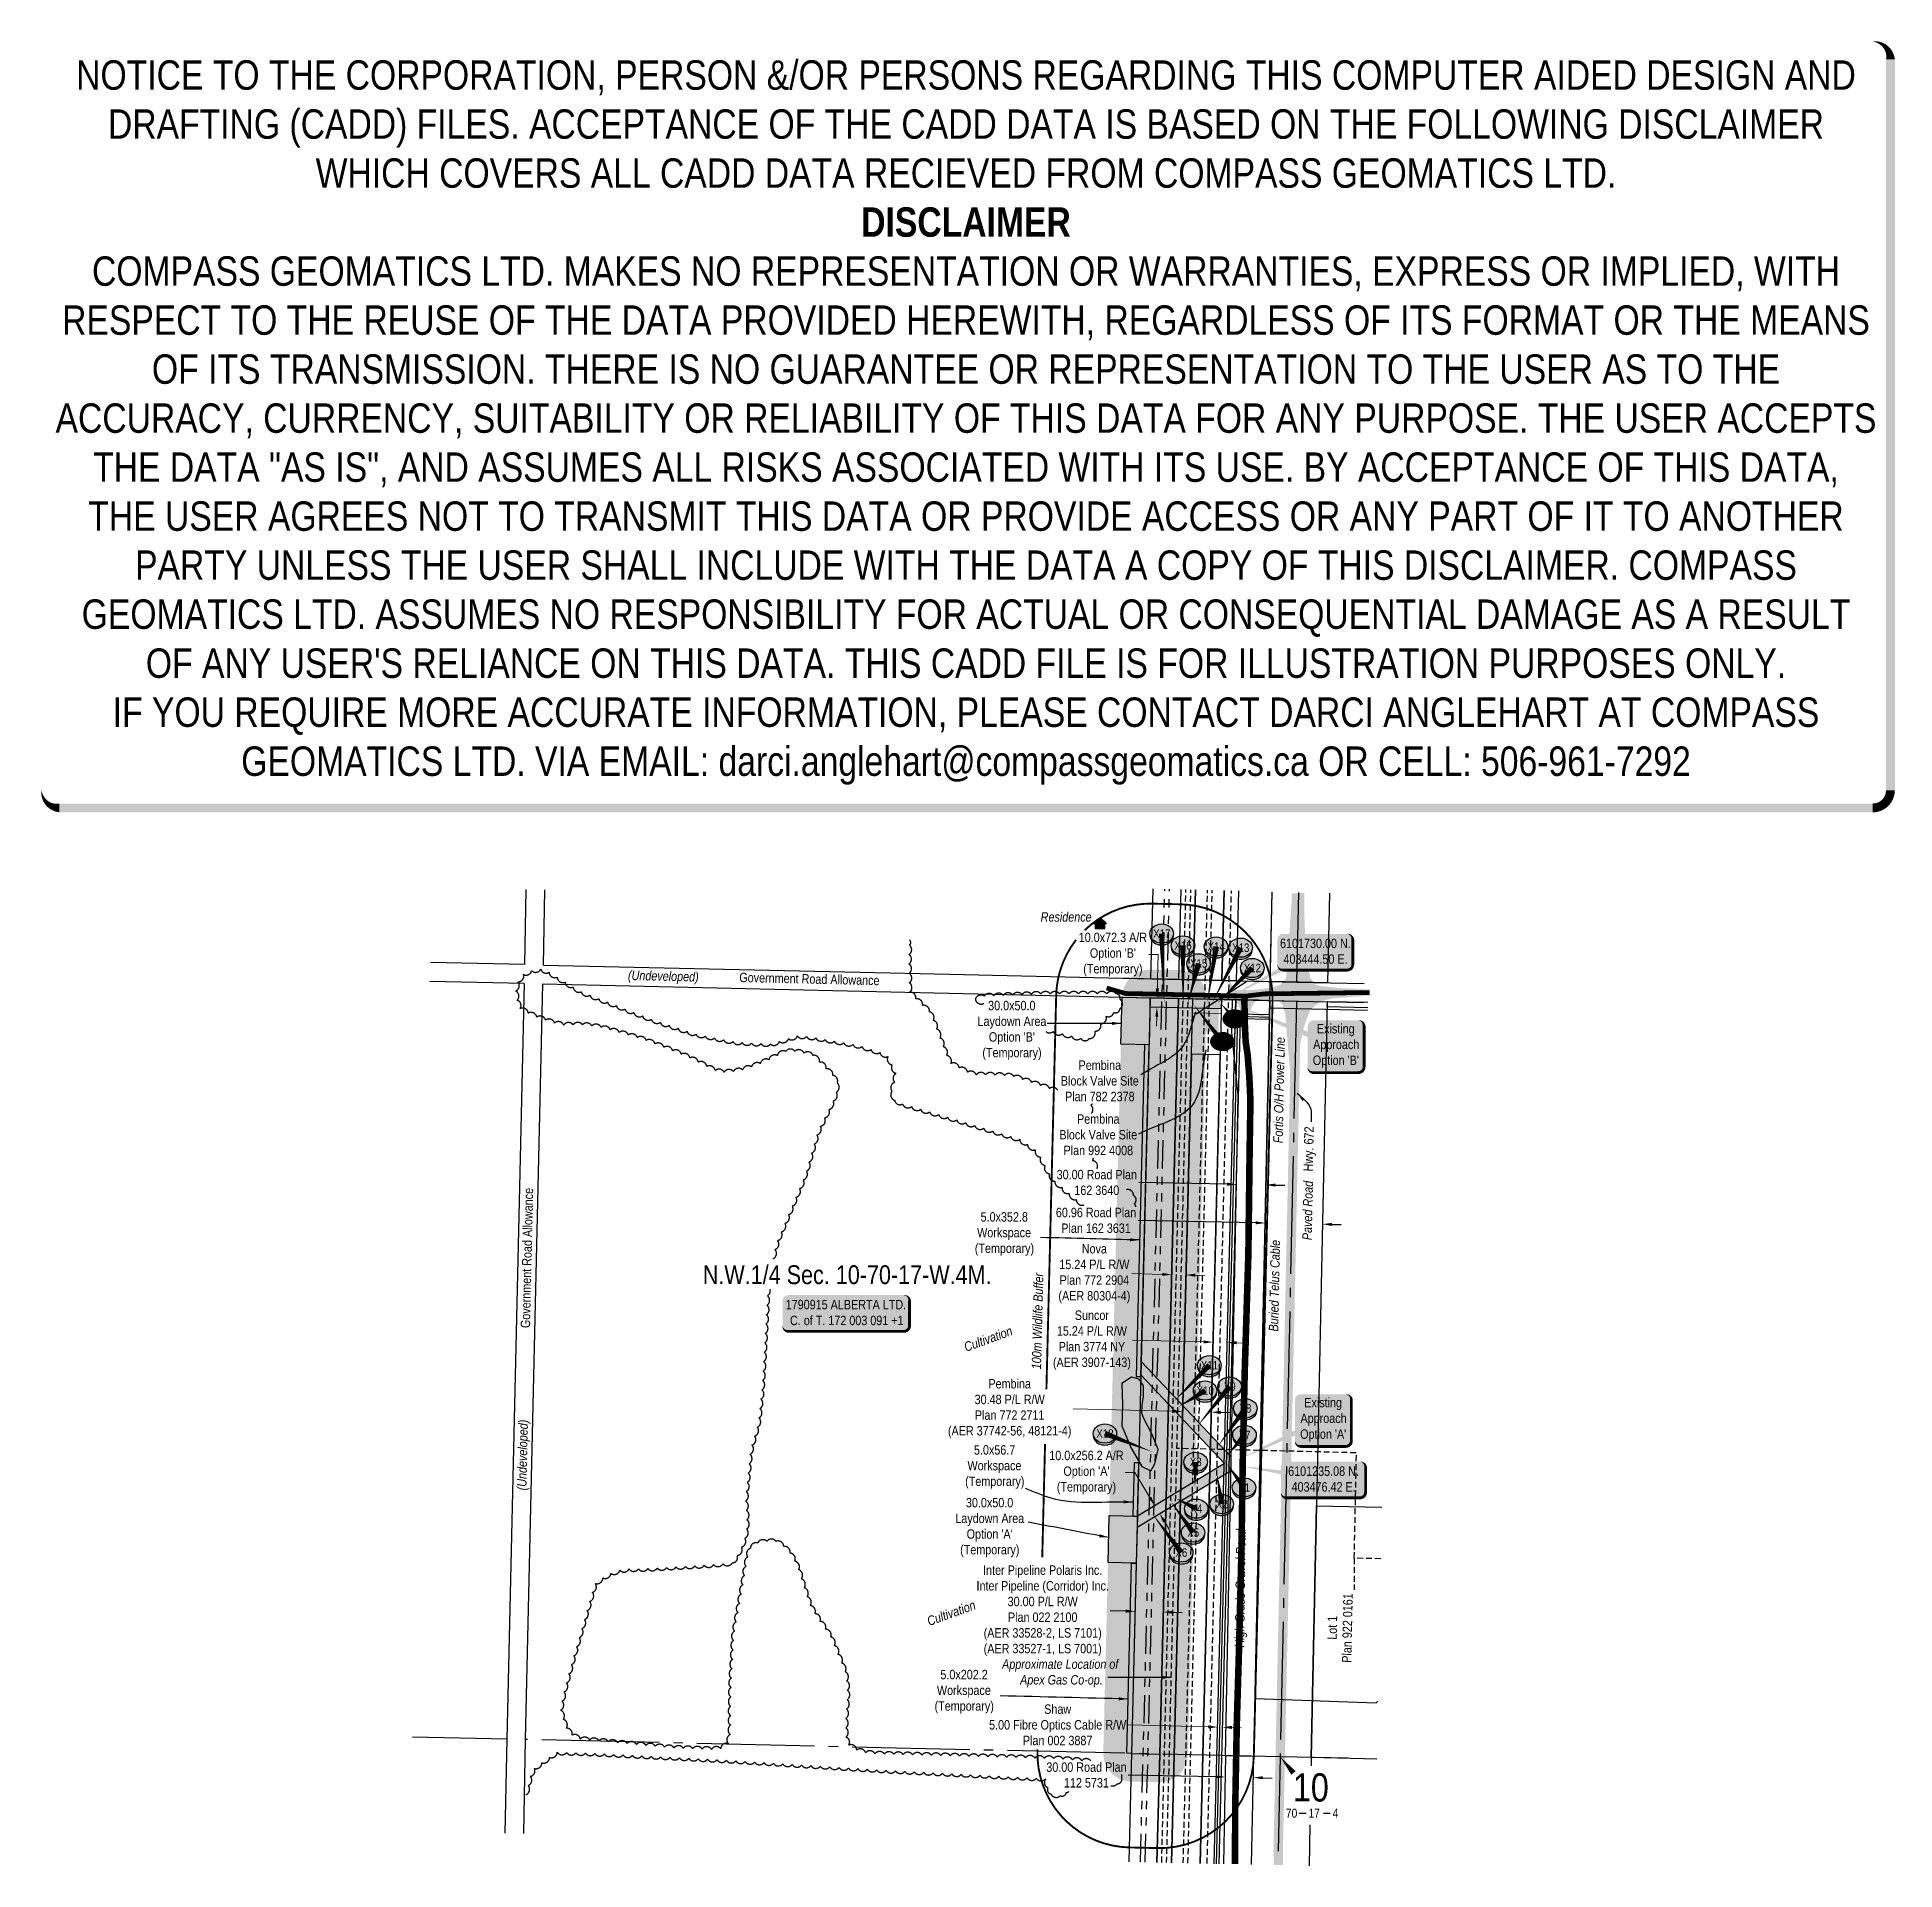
# Model space of a CAD drawing. Extents: x 402203 to 404178, y 6100803 to 6102751.
import ezdxf
from ezdxf.enums import TextEntityAlignment as Align

# ---------------------------------------------------------------- set-up
doc = ezdxf.new("R2010")
doc.units = 0
doc.header["$LTSCALE"] = 5
doc.header["$PDSIZE"] = 0.5
for name, pattern in [('0', [1, 1, 0]), ('foc-DRILLPATH', [14.75, 6, -1.75, 1.75, -1.75, 1.75, -1.75]), ('foc-QUARTERLINE', [33, 25, -3, 2, -3]), ('foc-TIELINE', [1.875, 1.25, -0.625]), ('UG_PIPE', [1.875, 1.25, -0.625])]:
    doc.linetypes.add(name, pattern=pattern)
doc.layers.get('Defpoints').update_dxf_attribs({"color": 9})
for name, color, linetype in [('10', 1, 'Continuous'), ('9', 3, 'Continuous'), ('AS-CABLE', 224, 'foc-CABLE'), ('AS-PIPE-UG', 44, 'UG_PIPE'), ('AS-PIPE-UG-T', 44, 'Continuous'), ('AS-POWER', 104, 'foc-POWER'), ('AS-POWER-T', 104, 'Continuous'), ('AS-RESIDENCE', 14, 'Continuous'), ('AS-ROADS', 254, 'Continuous'), ('AS-TELUS', 224, 'foc-TEL'), ('C-RW', 13, 'Continuous'), ('C-SYMBOL', 7, 'Continuous'), ('CG-NOTES', 7, 'Continuous'), ('F-RW', 190, 'Continuous'), ('L-ROAD-T', 7, 'Continuous'), ('L-SEC', 7, 'Continuous'), ('L-SECLBL', 7, 'Continuous'), ('L-SECQ', 8, 'foc-QUARTERLINE'), ('L-TITLEDB', 4, 'Continuous'), ('L-TITLEDB-T', 4, 'Continuous'), ('P-BUFFER-H 30m', 51, 'Continuous'), ('P-BUFFER-YELLOW', 50, 'foc-TIELINE'), ('P-BUFFER-YELLOW-T', 50, 'Continuous'), ('P-CROSSINGS', 250, 'Continuous'), ('P-PDRILLPATH', 12, 'foc-DRILLPATH'), ('P-PROPOSED', 10, 'Continuous'), ('P-PROPOSED-T', 10, 'Continuous'), ('P-TEMP-H', 41, 'Continuous'), ('P-TEMP_WORKSPACE', 46, 'Continuous'), ('T-BUSH', 110, '0'), ('T-WATER', 160, 'Continuous'), ('T-WATER-H', 133, 'Continuous')]:
    doc.layers.add(name, color=color, linetype=linetype)
doc.layers.add('DISCLAIMER', color=7, linetype='Continuous', plot=False)
for name, color, linetype, lineweight in [('F-RW-T', 190, 'Continuous', 9), ('F-WS-T', 190, 'Continuous', 9), ('P-TEMP-T', 46, 'Continuous', 18), ('T-TEXT', 48, 'Continuous', 18)]:
    doc.layers.add(name, color=color, linetype=linetype, lineweight=lineweight)
doc.layers.add('P-REPAIR-BLUE-H', color=7, linetype='Continuous', true_color=0xa0d6fd)
doc.styles.add('175L', font='ARIALN.TTF', dxfattribs={"height": 20})
doc.styles.add('80', font='ARIALN.TTF', dxfattribs={"height": 10})
doc.styles.add('80CG', font='ARIALN.TTF', dxfattribs={"height": 10})
doc.styles.add('80L', font='ARIALN.TTF', dxfattribs={"height": 10})
doc.styles.add('80LS', font='ARIALNI.TTF', dxfattribs={"height": 10})
doc.styles.add('BOLD', font='ARIALNB.TTF')
doc.styles.add('Crossing', font='ARIALN.TTF', dxfattribs={"height": 10})
doc.styles.add('foc-LtypeFont', font='ARIALN.TTF', dxfattribs={"height": 7.35})
doc.styles.add('SIMPLEX', font='ARIALN.TTF')
doc.linetypes.add('foc-CABLE', pattern='A,2,-1,["C",foc-LtypeFont,S=0.2,R=0,X=-0.625,Y=-0.75],-1.24,8', length=12.24)
doc.linetypes.add('foc-POWER', pattern='A,6,-1,["P",foc-LtypeFont,S=0.2,R=0,X=-0.625,Y=-0.75],-1.24,4', length=12.24)
doc.linetypes.add('foc-POWER-NOLINE', pattern='A,0,-4,["P",foc-LtypeFont,S=0.2,R=0,X=-0.625,Y=-0.75],-8.24', length=12.24)
doc.linetypes.add('foc-TEL', pattern='A,2,-1,["T",foc-LtypeFont,S=0.2,R=0,X=-0.425,Y=-0.75],-1.24,8', length=12.24)
doc.linetypes.add('foc-TEL-NOLINE', pattern='A,0,-2,["T",foc-LtypeFont,S=0.2,R=0,X=-0.425,Y=-0.75],-10.24', length=12.24)
doc.dimstyles.new('Compass 5 000', dxfattribs={"dimscale": 5, "dimtxt": 9, "dimasz": 2, "dimexe": 0.2, "dimexo": 0.0625, "dimgap": 0.5, "dimtad": 0, "dimtih": 1, "dimtoh": 1, "dimzin": 0, "dimdsep": 46, "dimtxsty": '80CG', "dimcen": 0.1, "dimse1": 1, "dimse2": 1, "dimclrd": 256, "dimclrt": 256, "dimaunit": 1, "dimadec": 4, "dimazin": 0, "dimtfac": 0.06, "dimtofl": 0, "dimtmove": 0, "dimatfit": 1, "dimfxl": 0.2, "dimtolj": 1, "dimtzin": 0, "dimlwd": -1, "dimarcsym": 0})

msp = doc.modelspace()

# ---------------------------------------------------------------- texts
at = {"layer": 'AS-PIPE-UG-T', "insert": (403228.8, 6101026.169), "char_height": 10, "attachment_point": 1, "style": '175L'}
msp.add_mtext_dynamic_manual_height_columns('\\pi0.05;{\\fArial Narrow|b0|i1|c0|p34;Approximate Location of \\P\\pi19.201;Apex Gas Co-op.}', width=125.14093, gutter_width=100, heights=[0], dxfattribs=at)
at = {"layer": 'AS-POWER-T', "insert": (403517.069, 6101575.04), "char_height": 10, "width": 112.50109, "attachment_point": 1, "rotation": 88.827479, "style": '80L'}
msp.add_mtext('{\\fArial Narrow|b0|i1|c0|p34;Fortis O/H Power Line}', dxfattribs=at)
at = {"layer": 'AS-RESIDENCE', "insert": (403269.868, 6101820.384), "char_height": 10, "width": 53.94038, "attachment_point": 1, "style": '80L'}
msp.add_mtext('{\\fArial Narrow|b0|i1|c0|p34;Residence}', dxfattribs=at)
at = {"layer": 'AS-TELUS', "insert": (403512.225, 6101374.578), "char_height": 10, "width": 97.23506, "attachment_point": 1, "rotation": 88.798936, "style": '80L'}
msp.add_mtext('\\pi0.29898;{\\fArial Narrow|b0|i1|c0|p34;Buried Telus Cable}', dxfattribs=at)
at = {"layer": 'C-SYMBOL', "color": 3, "style": '175L'}
msp.add_text('N.W.1/4 Sec. 10-70-17-W.4M.', height=20, dxfattribs=at).set_placement((403064.246, 6101419.077), align=Align.BOTTOM_CENTER)
at = {"layer": 'F-RW', "char_height": 10, "width": 82.38513, "attachment_point": 1, "style": '80L'}
for s, insert in [('\\pi19.279;Pembina\\P\\pi0.47292;Block Valve Site\\P\\pi4.9443;Plan 782 2378', (403290.835, 6101662.841)), ('\\pi19.279;Pembina\\P\\pi0.47292;Block Valve Site\\P\\pi4.9443;Plan 992 4008', (403289.213, 6101605.575))]:
    msp.add_mtext(s, dxfattribs=dict(at, insert=insert))
at = {"layer": 'L-ROAD-T', "style": '80L'}
for rotation, p in [(358.699336, (403024.09, 6101749.484)), (88.687258, (402723.866, 6101452.854))]:
    msp.add_text('Government Road Allowance', height=10, rotation=rotation, dxfattribs=at).set_placement(p, align=Align.MIDDLE_CENTER)
at = {"layer": 'L-TITLEDB', "insert": (403573.916, 6101021.815), "char_height": 10, "width": 73.44925, "attachment_point": 1, "rotation": 88.778643, "line_spacing_factor": 0.961801, "style": '80L'}
msp.add_mtext('\\pi25.452;Lot 1\\P\\pi1.2778;Plan 922 0161', dxfattribs=at)
at = {"layer": 'P-BUFFER-YELLOW-T', "insert": (403260.261, 6101333.743), "char_height": 9.99344, "attachment_point": 1, "rotation": 88.578756, "style": '80L'}
msp.add_mtext_dynamic_manual_height_columns('\\pi0.93264;{\\fArial Narrow|b0|i1|c0|p34;100m Wildlife Buffer}', width=103.60614, gutter_width=100, heights=[0], dxfattribs=at)
at = {"layer": 'P-TEMP-T', "attachment_point": 1, "style": '80L'}
for s, width, insert, char_height in [("\\pi11.754;30.0x50.0\\P\\pi0.45898;Laydown Area\\P\\pi12.491;Option 'B'\\P\\pi5.5988;(Temporary)", 72.78075, (403202.288, 6101726.153), 9.99344), ('\\pi16.452;5.0x352.8\\P\\pi12.806;Workspace\\P\\pi10.316;(Temporary)', 82.25553, (403189.539, 6101501.544), 10), ('\\pi19.651;5.0x56.7\\P\\pi12.806;Workspace\\P\\pi10.316;(Temporary)', 82.25553, (403179.292, 6101253.865), 10), ("\\pi11.754;30.0x50.0\\P\\pi0.45898;Laydown Area\\P\\pi12.491;Option 'A'\\P\\pi5.5988;(Temporary)", 72.78075, (403178.702, 6101197.795), 9.99344), ('\\pi16.496;5.0x202.2\\P\\pi12.806;Workspace\\P\\pi10.316;(Temporary)', 82.25553, (403146.787, 6101015.047), 10)]:
    msp.add_mtext_dynamic_manual_height_columns(s, width=width, gutter_width=50, heights=[0], dxfattribs=dict(at, insert=insert, char_height=char_height))
at = {"layer": 'T-TEXT', "style": '80LS'}
for s, height, rotation, p in [('(Undeveloped)', 10, 358.699336, (402868.885, 6101752.526)), ('Paved Road', 9.9973, 88.77265, (403553.547, 6101503.356)), ('Cultivation', 10, 20, (403214.039, 6101366.918)), ('(Undeveloped)', 10, 88.687258, (402719.13, 6101243.471)), ('High Grade Gravel Road', 10, 89.308573, (403481.899, 6101101.827)), ('Cultivation', 10, 20, (403174.852, 6101075.514))]:
    msp.add_text(s, height=height, rotation=rotation, dxfattribs=at).set_placement(p, align=Align.MIDDLE_CENTER)

# ---------------------------------------------------------------- blocks, each defined once
blk = doc.blocks.new('L-SECLBL')
at = {"layer": '9', "color": 7}
for p, q in [((-5.1, -27.8), (-12.3, -27.8)), ((20.7, -27.8), (13.5, -27.8))]:
    blk.add_line(p, q, dxfattribs=at)
at = {"layer": '10', "color": 2, "style": 'SIMPLEX'}
blk.add_attdef('SEC', text='', height=30, dxfattribs=at).set_placement((0, 0), align=Align.MIDDLE)
at = {"layer": '10', "color": 5, "style": '80L'}
blk.add_attdef('TWP', text='', height=9.5, dxfattribs=at).set_placement((-14.4, -27.4), align=Align.MIDDLE_RIGHT)
blk.add_attdef('RGE', text='', height=9.5, dxfattribs=at).set_placement((3.6, -27.4), align=Align.MIDDLE_CENTER)
blk.add_attdef('MER', text='', height=9.5, dxfattribs=at).set_placement((23.2, -27.4), align=Align.MIDDLE_LEFT)
blk = doc.blocks.new('*U426')
h = blk.add_hatch(color=59)
edge = h.paths.add_edge_path()
edge.add_line((-61.5, -20), (61.5, -20))
edge.add_arc((61.5, -14), 6, 270, 360)
edge.add_line((67.5, -14), (67.5, 12.5))
edge.add_arc((61.5, 12.5), 6, 0, 90)
edge.add_line((61.5, 18.5), (-61.5, 18.5))
edge.add_arc((-61.5, 12.5), 6, 90, 180)
edge.add_line((-67.5, 12.5), (-67.5, -14))
edge.add_arc((-61.5, -14), 6, 180, 270)
at = {"color": 1, "flags": 128}
blk.add_lwpolyline([(-61.5, -20, 3, 3, 0), (61.5, -20, 3, 3, 0.414214), (67.5, -14, 3, 3, 0), (67.5, 12.5, 3, 0, 0.414214), (61.5, 18.5, 0, 0, 0), (-61.5, 18.5, 0, 0, 0.414214), (-67.5, 12.5, 0, 0, 0), (-67.5, -14, 0, 3, 0.414214)], format="xyseb", close=True, dxfattribs=at)
blk.add_lwpolyline([(-45.9, 0.9, 0, 7.5, 0), (0, 0, 0, 0, 0)], format="xyseb", dxfattribs=at)
at = {"color": 1, "style": '80'}
blk.add_attdef('ENTER_TEXT_001', (-36, -5), '', height=10, dxfattribs=at)
blk = doc.blocks.new('*D427')
at = {"layer": 'Defpoints', "color": 0, "transparency": 16777216}
for p in [(403466.7, 6101301.7), (403471.7, 6101301.6), (403458, 6100954.2)]:
    blk.add_point(p, dxfattribs=at)
at = {"layer": 'F-RW-T', "transparency": 16777216}
for p, q in [((403448, 6100954.4), (403363, 6100956.6)), ((403473, 6100953.8), (403483, 6100953.6))]:
    blk.add_line(p, q, dxfattribs=at)
for points in [[(403448.1, 6100956.1), (403448, 6100952.8), (403458, 6100954.2)], [(403473.1, 6100955.5), (403473, 6100952.2), (403463, 6100954.1)]]:
    blk.add_solid(points, dxfattribs=at)
at = {"layer": 'F-RW-T', "transparency": 16777216, "insert": (403287.9, 6100956.6), "char_height": 10, "attachment_point": 5, "style": '80CG'}
blk.add_mtext('\\A1;Shaw\\P5.00 Fibre Optics Cable R/W\\PPlan 002 3887 ', dxfattribs=at)
blk = doc.blocks.new('*D428')
at = {"layer": 'Defpoints', "color": 0, "transparency": 16777216}
for p in [(403410.4, 6101491.9), (403425.6, 6101491.5), (403409, 6101435.2)]:
    blk.add_point(p, dxfattribs=at)
at = {"layer": 'F-RW-T', "transparency": 16777216}
for p, q in [((403399, 6101435.4), (403366.9, 6101436.2)), ((403434.2, 6101434.6), (403444.2, 6101434.3))]:
    blk.add_line(p, q, dxfattribs=at)
for points in [[(403399.1, 6101437.1), (403399, 6101433.8), (403409, 6101435.2)], [(403434.3, 6101436.2), (403434.2, 6101432.9), (403424.2, 6101434.8)]]:
    blk.add_solid(points, dxfattribs=at)
at = {"layer": 'F-RW-T', "transparency": 16777216, "insert": (403326.9, 6101436.2), "char_height": 10, "attachment_point": 5, "style": '80CG'}
blk.add_mtext('\\A1;Nova\\P15.24 P/L R/W\\PPlan 772 2904\\P(AER 80304-4)', dxfattribs=at)
blk = doc.blocks.new('*D429')
at = {"layer": 'Defpoints', "color": 0, "transparency": 16777216}
for p in [(403423.3, 6101397), (403453.7, 6101396.3), (403420.7, 6101289.8)]:
    blk.add_point(p, dxfattribs=at)
at = {"layer": 'F-RW-T', "transparency": 16777216}
for p, q in [((403410.7, 6101290), (403304.3, 6101292.7)), ((403461, 6101288.8), (403471, 6101288.5))]:
    blk.add_line(p, q, dxfattribs=at)
for points in [[(403410.7, 6101291.7), (403410.6, 6101288.4), (403420.7, 6101289.8)], [(403461.1, 6101290.5), (403461, 6101287.1), (403451, 6101289)]]:
    blk.add_solid(points, dxfattribs=at)
at = {"layer": 'F-RW-T', "transparency": 16777216, "insert": (403236.9, 6101292.7), "char_height": 10, "attachment_point": 5, "style": '80CG'}
blk.add_mtext('\\A1;Pembina\\P30.48 P/L R/W\\PPlan 772 2711\\P(AER 37742-56, 48121-4)', dxfattribs=at)
blk = doc.blocks.new('*D430')
at = {"layer": 'Defpoints', "color": 0, "transparency": 16777216}
for p in [(403452.9, 6101363.4), (403452.6, 6101348.8), (403467.7, 6101348.5)]:
    blk.add_point(p, dxfattribs=at)
at = {"layer": 'F-RW-T', "transparency": 16777216}
for p, q in [((403442.9, 6101363.7), (403367.4, 6101365.5)), ((403478.1, 6101362.8), (403488.1, 6101362.5))]:
    blk.add_line(p, q, dxfattribs=at)
for points in [[(403443, 6101365.3), (403442.9, 6101362), (403452.9, 6101363.4)], [(403478.1, 6101364.5), (403478.1, 6101361.1), (403468.1, 6101363)]]:
    blk.add_solid(points, dxfattribs=at)
at = {"layer": 'F-RW-T', "transparency": 16777216, "insert": (403324.3, 6101365.5), "char_height": 10, "attachment_point": 5, "style": '80CG'}
blk.add_mtext('\\A1;Suncor\\P15.24 P/L R/W\\PPlan 3774 NY\\P(AER 3907-143)', dxfattribs=at)
blk = doc.blocks.new('*D431')
at = {"layer": 'Defpoints', "color": 0, "transparency": 16777216}
for p in [(403510.4, 6101586.6), (403571.3, 6101585.3), (403508.4, 6101490)]:
    blk.add_point(p, dxfattribs=at)
at = {"layer": 'L-TITLEDB-T', "transparency": 16777216}
for p, q in [((403498.4, 6101490.2), (403373.3, 6101492.8)), ((403579.3, 6101488.6), (403589.3, 6101488.3))]:
    blk.add_line(p, q, dxfattribs=at)
for points in [[(403498.4, 6101491.9), (403498.3, 6101488.6), (403508.4, 6101490)], [(403579.3, 6101490.2), (403579.2, 6101486.9), (403569.3, 6101488.8)]]:
    blk.add_solid(points, dxfattribs=at)
at = {"layer": 'L-TITLEDB-T', "transparency": 16777216, "insert": (403328.7, 6101492.8), "char_height": 10, "attachment_point": 5, "style": '80CG'}
blk.add_mtext('\\A1;60.96 Road Plan\\PPlan 162 3631', dxfattribs=at)
blk = doc.blocks.new('res_occ')
for points in [[(0.1, 0.89), (-1.26, -0.37), (1.46, -0.37)], [(-0.9, -1.43), (1.1, -1.43), (1.1, -0.37), (-0.9, -0.37)]]:
    blk.add_hatch(color=14).paths.add_polyline_path(points)
at = {"color": 14}
for points in [[(0.1, 0.89), (-1.26, -0.37), (1.46, -0.37)], [(-0.9, -1.43), (1.1, -1.43), (1.1, -0.37), (-0.9, -0.37)]]:
    blk.add_lwpolyline(points, close=True, dxfattribs=at)
blk = doc.blocks.new('*D432')
at = {"layer": 'Defpoints', "color": 0, "transparency": 16777216}
for p in [(403465.9, 6100901.2), (403465.4, 6100878.1), (403495.4, 6100877.5)]:
    blk.add_point(p, dxfattribs=at)
at = {"layer": 'L-TITLEDB-T', "transparency": 16777216}
for p, q in [((403455.9, 6100901.4), (403363, 6100903.3)), ((403505.9, 6100900.3), (403515.9, 6100900.1))]:
    blk.add_line(p, q, dxfattribs=at)
for points in [[(403456, 6100903.1), (403455.9, 6100899.7), (403465.9, 6100901.2)], [(403505.9, 6100902), (403505.9, 6100898.7), (403495.9, 6100900.6)]]:
    blk.add_solid(points, dxfattribs=at)
at = {"layer": 'L-TITLEDB-T', "transparency": 16777216, "insert": (403318.5, 6100903.3), "char_height": 10, "attachment_point": 5, "style": '80CG'}
blk.add_mtext('\\A1;30.00 Road Plan\\P112 5731', dxfattribs=at)
blk = doc.blocks.new('*D433')
at = {"layer": 'Defpoints', "color": 0, "transparency": 16777216}
for p in [(403478.3, 6101551.7), (403509.6, 6101551.1), (403477.9, 6101531.1)]:
    blk.add_point(p, dxfattribs=at)
at = {"layer": 'L-TITLEDB-T', "transparency": 16777216}
for p, q in [((403467.9, 6101531.3), (403374.1, 6101533.1)), ((403519.2, 6101530.3), (403529.2, 6101530.1))]:
    blk.add_line(p, q, dxfattribs=at)
for points in [[(403467.9, 6101533), (403467.9, 6101529.6), (403477.9, 6101531.1)], [(403519.2, 6101532), (403519.1, 6101528.7), (403509.2, 6101530.5)]]:
    blk.add_solid(points, dxfattribs=at)
at = {"layer": 'L-TITLEDB-T', "transparency": 16777216, "insert": (403329.5, 6101533.1), "char_height": 10, "attachment_point": 5, "style": '80CG'}
blk.add_mtext('\\A1;30.00 Road Plan\\P162 3640', dxfattribs=at)
blk = doc.blocks.new('*D434')
at = {"layer": 'Defpoints', "color": 0, "transparency": 16777216}
for p in [(403372.1, 6101154.8), (403402, 6101154.1), (403370.1, 6101077.3)]:
    blk.add_point(p, dxfattribs=at)
at = {"layer": 'P-PROPOSED-T', "color": 240, "transparency": 16777216}
for p, q in [((403360.1, 6101077.5), (403343.8, 6101077.9)), ((403410.1, 6101076.3), (403420.1, 6101076))]:
    blk.add_line(p, q, dxfattribs=at)
for points in [[(403360.2, 6101079.2), (403360.1, 6101075.8), (403370.1, 6101077.3)], [(403410.2, 6101077.9), (403410.1, 6101074.6), (403400.1, 6101076.5)]]:
    blk.add_solid(points, dxfattribs=at)
at = {"layer": 'P-PROPOSED-T', "transparency": 16777216, "insert": (403272, 6101077.9), "char_height": 10, "attachment_point": 5, "style": '80CG'}
blk.add_mtext('\\A1;Inter Pipeline Polaris Inc.\\PInter Pipeline (Corridor) Inc.\\P30.00 P/L R/W\\PPlan 022 2100\\P(AER 33528-2, LS 7101)\\P(AER 33527-1, LS 7001)', dxfattribs=at)
blk = doc.blocks.new('*D436')
at = {"layer": 'Defpoints', "color": 0, "transparency": 16777216}
for p in [(403391.1, 6101189.7), (403400.6, 6101195.4), (403405.7, 6101186.9)]:
    blk.add_point(p, dxfattribs=at)
at = {"layer": 'P-TEMP-T', "transparency": 16777216}
for p, q in [((403369.8, 6101224.8), (403359.8, 6101224.8)), ((403385.9, 6101198.2), (403369.8, 6101224.8)), ((403401.5, 6101172.6), (403406.7, 6101164))]:
    blk.add_line(p, q, dxfattribs=at)
for points in [[(403387.3, 6101199.1), (403384.5, 6101197.4), (403391.1, 6101189.7)], [(403402.9, 6101173.4), (403400, 6101171.7), (403396.3, 6101181.1)]]:
    blk.add_solid(points, dxfattribs=at)
at = {"layer": 'P-TEMP-T', "transparency": 16777216, "insert": (403318.5, 6101224.8), "char_height": 10, "attachment_point": 5, "style": '80CG'}
blk.add_mtext("\\A1;10.0x256.2 A/R\\POption 'A'\\P(Temporary)", dxfattribs=at)
blk = doc.blocks.new('*D437')
at = {"layer": 'Defpoints', "color": 0, "transparency": 16777216}
for p in [(403390.6, 6101719.4), (403390.8, 6101729.4), (403393.7, 6101729.3)]:
    blk.add_point(p, dxfattribs=at)
at = {"layer": 'P-TEMP-T', "transparency": 16777216}
for p, q in [((403384.7, 6101775.5), (403394.7, 6101775.5)), ((403394.7, 6101775.5), (403394.1, 6101749.3)), ((403393.9, 6101739.3), (403394.1, 6101749.3)), ((403393.2, 6101709.4), (403393, 6101699.4))]:
    blk.add_line(p, q, dxfattribs=at)
for points in [[(403392.2, 6101739.4), (403395.6, 6101739.3), (403393.7, 6101729.3)], [(403391.6, 6101709.4), (403394.9, 6101709.3), (403393.4, 6101719.4)]]:
    blk.add_solid(points, dxfattribs=at)
at = {"layer": 'P-TEMP-T', "transparency": 16777216, "insert": (403346.6, 6101775.5), "char_height": 10, "attachment_point": 5, "style": '80CG'}
blk.add_mtext("\\A1;10.0x72.3 A/R\\POption 'B'\\P(Temporary)", dxfattribs=at)
blk = doc.blocks.new('xing2')
h = blk.add_hatch(color=50)
h.dxf.hatch_style = 1
edge = h.paths.add_edge_path()
edge.add_ellipse((0, 0), major_axis=(-12.5, 0), ratio=0.816297, start_angle=0, end_angle=360)
h = blk.add_hatch(color=250)
h.dxf.hatch_style = 1
edge = h.paths.add_edge_path()
edge.add_ellipse((0, -2), major_axis=(-12.5, 0), ratio=0.816297, start_angle=0, end_angle=180)
edge.add_line((12.5, -2), (12.5, 0))
edge.add_ellipse((0, 0), major_axis=(-12.5, 0), ratio=0.816297, start_angle=0, end_angle=180, ccw=False)
edge.add_line((-12.5, 0), (-12.5, -2))
at = {"color": 250}
blk.add_ellipse((0, 0), major_axis=(-12.5, 0), ratio=0.816297, dxfattribs=at)
blk.add_ellipse((0, -2), major_axis=(-12.5, 0), ratio=0.816297, start_param=0, end_param=3.141593, dxfattribs=at)
at = {"color": 250, "style": 'Crossing'}
blk.add_attdef('CROSSING', text='', height=9, dxfattribs=at).set_placement((0.1, 0), align=Align.MIDDLE_CENTER)
at = {"color": 250, "style": 'Crossing', "flags": 1}
for tag, p in [('OWNER', (0.1, -12.5)), ('DESCRIPTION', (0.1, -25.8)), ('LOCATION', (0.1, -39.3)), ('DWG_REF', (0.1, -52.8))]:
    blk.add_attdef(tag, text='', height=9, dxfattribs=at).set_placement(p, align=Align.MIDDLE_CENTER)
blk = doc.blocks.new('*U459')
h = blk.add_hatch(color=255)
edge = h.paths.add_edge_path()
edge.add_line((-24, -28.5), (24, -28.5))
edge.add_arc((24, -22.5), 6, 270, 360)
edge.add_line((30, -22.5), (30, 21))
edge.add_arc((24, 21), 6, 0, 90)
edge.add_line((24, 27), (-24, 27))
edge.add_arc((-24, 21), 6, 90, 180)
edge.add_line((-30, 21), (-30, -22.5))
edge.add_arc((-24, -22.5), 6, 180, 270)
at = {"color": 1, "flags": 128}
for points in [[(-119, 48.3, 0, 7.5, 0), (0, 0, 0, 0, 0)], [(-25.5, -11, 0, 7.5, 0), (0, 0, 0, 0, 0)]]:
    blk.add_lwpolyline(points, format="xyseb", dxfattribs=at)
blk.add_lwpolyline([(-24, -28.5, 3, 3, 0), (24, -28.5, 3, 3, 0.414214), (30, -22.5, 3, 3, 0), (30, 21, 3, 0, 0.414214), (24, 27, 0, 0, 0), (-24, 27, 0, 0, 0.414214), (-30, 21, 0, 0, 0), (-30, -22.5, 0, 3, 0.414214)], format="xyseb", close=True, dxfattribs=at)
at = {"color": 1, "style": '80'}
blk.add_attdef('ENTER_TEXT_001', (-26.8, -4.9), '', height=10, dxfattribs=at)
blk = doc.blocks.new('*U460')
h = blk.add_hatch(color=255)
edge = h.paths.add_edge_path()
edge.add_line((-34, -20), (34, -20))
edge.add_arc((34, -14), 6, 270, 360)
edge.add_line((40, -14), (40, 12.5))
edge.add_arc((34, 12.5), 6, 0, 90)
edge.add_line((34, 18.5), (-34, 18.5))
edge.add_arc((-34, 12.5), 6, 90, 180)
edge.add_line((-40, 12.5), (-40, -14))
edge.add_arc((-34, -14), 6, 180, 270)
at = {"color": 1, "flags": 128}
blk.add_lwpolyline([(-34, -20, 3, 3, 0), (34, -20, 3, 3, 0.414214), (40, -14, 3, 3, 0), (40, 12.5, 3, 0, 0.414214), (34, 18.5, 0, 0, 0), (-34, 18.5, 0, 0, 0.414214), (-40, 12.5, 0, 0, 0), (-40, -14, 0, 3, 0.414214)], format="xyseb", close=True, dxfattribs=at)
for points in [[(-94.6, -50.6, 0, 7.5, 0), (0, 0, 0, 0, 0)], [(-25.5, -11, 0, 7.5, 0), (0, 0, 0, 0, 0)]]:
    blk.add_lwpolyline(points, format="xyseb", dxfattribs=at)
at = {"color": 1, "style": '80'}
blk.add_attdef('ENTER_TEXT_001', (-26.8, -4.9), '', height=10, dxfattribs=at)
blk = doc.blocks.new('*U461')
h = blk.add_hatch(color=255)
edge = h.paths.add_edge_path()
edge.add_line((-24, -28.5), (24, -28.5))
edge.add_arc((24, -22.5), 6, 270, 360)
edge.add_line((30, -22.5), (30, 21))
edge.add_arc((24, 21), 6, 0, 90)
edge.add_line((24, 27), (-24, 27))
edge.add_arc((-24, 21), 6, 90, 180)
edge.add_line((-30, 21), (-30, -22.5))
edge.add_arc((-24, -22.5), 6, 180, 270)
at = {"color": 1, "flags": 128}
blk.add_lwpolyline([(-24, -28.5, 3, 3, 0), (24, -28.5, 3, 3, 0.414214), (30, -22.5, 3, 3, 0), (30, 21, 3, 0, 0.414214), (24, 27, 0, 0, 0), (-24, 27, 0, 0, 0.414214), (-30, 21, 0, 0, 0), (-30, -22.5, 0, 3, 0.414214)], format="xyseb", close=True, dxfattribs=at)
for points in [[(-93.1, -44.1, 0, 7.5, 0), (0, 0, 0, 0, 0)], [(-25.5, -11, 0, 7.5, 0), (0, 0, 0, 0, 0)]]:
    blk.add_lwpolyline(points, format="xyseb", dxfattribs=at)
at = {"color": 1, "style": '80'}
blk.add_attdef('ENTER_TEXT_001', (-26.8, -4.9), '', height=10, dxfattribs=at)
blk = doc.blocks.new('*U462')
h = blk.add_hatch(color=255)
edge = h.paths.add_edge_path()
edge.add_line((-39, -20), (39, -20))
edge.add_arc((39, -14), 6, 270, 360)
edge.add_line((45, -14), (45, 12.5))
edge.add_arc((39, 12.5), 6, 0, 90)
edge.add_line((39, 18.5), (-39, 18.5))
edge.add_arc((-39, 12.5), 6, 90, 180)
edge.add_line((-45, 12.5), (-45, -14))
edge.add_arc((-39, -14), 6, 180, 270)
at = {"color": 1, "flags": 128}
blk.add_lwpolyline([(-39, -20, 3, 3, 0), (39, -20, 3, 3, 0.414214), (45, -14, 3, 3, 0), (45, 12.5, 3, 0, 0.414214), (39, 18.5, 0, 0, 0), (-39, 18.5, 0, 0, 0.414214), (-45, 12.5, 0, 0, 0), (-45, -14, 0, 3, 0.414214)], format="xyseb", close=True, dxfattribs=at)
for points in [[(-92.7, 14.7, 0, 7.5, 0), (0, 0, 0, 0, 0)], [(-25.5, -11, 0, 7.5, 0), (0, 0, 0, 0, 0)]]:
    blk.add_lwpolyline(points, format="xyseb", dxfattribs=at)
at = {"color": 1, "style": '80'}
blk.add_attdef('ENTER_TEXT_001', (-26.8, -4.9), '', height=10, dxfattribs=at)
blk = doc.blocks.new('Route_Letters')
h = blk.add_hatch(color=255)
h.dxf.hatch_style = 1
edge = h.paths.add_edge_path()
edge.add_ellipse((-0.1, 0.5), major_axis=(-12, 0), ratio=0.789318, start_angle=0, end_angle=360)
at = {"color": 5}
blk.add_open_spline([(-12.3, 0.5), (-12.3, -0.3), (-12.2, -1), (-11.7, -2.8), (-11.1, -3.9), (-9.6, -5.8), (-8.5, -6.7), (-6.2, -8), (-4.9, -8.5), (-2.1, -9.2), (-0.7, -9.3), (2.2, -9.1), (3.6, -8.8), (6.3, -7.9), (7.5, -7.2), (9.5, -5.6), (10.4, -4.6), (11.6, -2.5), (12, -1.4), (12.2, 0.9), (12, 2.1), (11.2, 4.3), (10.5, 5.4), (8.8, 7.2), (7.7, 8), (5.3, 9.2), (3.9, 9.7), (1.1, 10.2), (-0.4, 10.2), (-3.2, 9.9), (-4.6, 9.6), (-7.2, 8.5), (-8.3, 7.7), (-10.2, 6), (-11, 5), (-12, 2.9), (-12.3, 1.7), (-12.3, 0.5), (-12.3, 0.5), (-12.3, 0.5)], degree=3, knots=[0, 0, 0, 0, 0.219529, 0.219529, 0.575727, 0.575727, 0.931924, 0.931924, 1.288121, 1.288121, 1.644318, 1.644318, 2.000515, 2.000515, 2.356712, 2.356712, 2.712909, 2.712909, 3.069107, 3.069107, 3.425304, 3.425304, 3.781501, 3.781501, 4.137698, 4.137698, 4.493895, 4.493895, 4.850092, 4.850092, 5.20629, 5.20629, 5.562487, 5.562487, 5.918684, 5.918684, 6.274881, 6.274881, 6.283185, 6.283185, 6.283185, 6.283185], dxfattribs=at)
at = {"color": 14, "style": 'BOLD'}
blk.add_attdef('A', text='', height=9.5, dxfattribs=at).set_placement((0.2, 1), align=Align.MIDDLE)
blk = doc.blocks.new('Disclaimer_Legal')
at = {"layer": 'DISCLAIMER', "color": 254, "flags": 128}
blk.add_lwpolyline([(-3612.9, -1104.6, 37.5, 37.5, 0), (4096.1, -1104.6, 37.5, 37.5, 0.414214), (4171.1, -1029.6, 37.5, 37.5, 0), (4171.1, 2078.7, 37.5, 0, 0.414214), (4096.1, 2153.7, 0, 0, 0), (-3612.9, 2153.7, 0, 0, 0.414214), (-3687.9, 2078.7, 0, 0, 0), (-3687.9, -1029.6, 0, 37.5, 0.414214)], format="xyseb", close=True, dxfattribs=at)
at = {"layer": 'DISCLAIMER', "color": 254, "insert": (241.6, 533.9), "char_height": 125, "width": 7717.568, "attachment_point": 5, "style": '80'}
blk.add_mtext('NOTICE TO THE CORPORATION, PERSON &/OR PERSONS REGARDING THIS COMPUTER AIDED DESIGN AND DRAFTING (CADD) FILES. ACCEPTANCE OF THE CADD DATA IS BASED ON THE FOLLOWING DISCLAIMER WHICH COVERS ALL CADD DATA RECIEVED FROM COMPASS GEOMATICS LTD.\\P{\\fArial Narrow|b1|i0|c0|p34;DISCLAIMER}\\PCOMPASS GEOMATICS LTD. MAKES NO REPRESENTATION OR WARRANTIES, EXPRESS OR IMPLIED, WITH RESPECT TO THE REUSE OF THE DATA PROVIDED HEREWITH, REGARDLESS OF ITS FORMAT OR THE MEANS OF ITS TRANSMISSION. THERE IS NO GUARANTEE OR REPRESENTATION TO THE USER AS TO THE ACCURACY, CURRENCY, SUITABILITY OR RELIABILITY OF THIS DATA FOR ANY PURPOSE. THE USER ACCEPTS THE DATA "AS IS", AND ASSUMES ALL RISKS ASSOCIATED WITH ITS USE. BY ACCEPTANCE OF THIS DATA, THE USER AGREES NOT TO TRANSMIT THIS DATA OR PROVIDE ACCESS OR ANY PART OF IT TO ANOTHER PARTY UNLESS THE USER SHALL INCLUDE WITH THE DATA A COPY OF THIS DISCLAIMER. COMPASS GEOMATICS LTD. ASSUMES NO RESPONSIBILITY FOR ACTUAL OR CONSEQUENTIAL DAMAGE AS A RESULT OF ANY USER\'S RELIANCE ON THIS DATA. THIS CADD FILE IS FOR ILLUSTRATION PURPOSES ONLY.\\PIF YOU REQUIRE MORE ACCURATE INFORMATION, PLEASE CONTACT DARCI ANGLEHART AT COMPASS GEOMATICS LTD. VIA EMAIL: darci.anglehart@compassgeomatics.ca OR CELL: 506-961-7292', dxfattribs=at)

# ---------------------------------------------------------------- dimensions: what is measured, and where the dimension line sits
at = {"layer": 'F-RW-T'}
for base, p1, p2, angle, text, picture, middle in [((403409.018, 6101435.198), (403425.624, 6101491.483), (403410.424, 6101491.86), 178.578755, 'Nova\\P15.24 P/L R/W\\PPlan 772 2904\\P(AER 80304-4)', '*D428', (403326.931, 6101436.242)), ((403452.947, 6101363.415), (403467.747, 6101348.457), (403452.585, 6101348.833), 178.57795, 'Suncor\\P15.24 P/L R/W\\PPlan 3774 NY\\P(AER 3907-143)', '*D430', (403324.255, 6101365.538)), ((403420.654, 6101289.792), (403453.697, 6101396.287), (403423.317, 6101397.041), 178.577464, 'Pembina\\P30.48 P/L R/W\\PPlan 772 2711\\P(AER 37742-56, 48121-4)', '*D429', (403236.902, 6101292.682)), ((403458.041, 6100954.194), (403471.655, 6101301.613), (403466.659, 6101301.737), 178.579462, 'Shaw\\P5.00 Fibre Optics Cable R/W\\PPlan 002 3887 ', '*D427', (403287.855, 6100956.551))]:
    dim = msp.add_linear_dim(base=base, p1=p1, p2=p2, angle=angle, text=text, dimstyle='Compass 5 000', dxfattribs=at)
    dim.commit()
    dim.dimension.update_dxf_attribs({"geometry": picture, "text_midpoint": middle, "dimtype": 161})
at = {"layer": 'L-TITLEDB-T', "color": 6}
dim = msp.add_linear_dim(base=(403477.888, 6101531.097), p1=(403509.553, 6101551.138), p2=(403478.277, 6101551.729), angle=178.917103, text='30.00 Road Plan\\P162 3640', dimstyle='Compass 5 000', dxfattribs=at)
dim.commit()
dim.dimension.update_dxf_attribs({"geometry": '*D433', "text_midpoint": (403329.545, 6101533.059), "dimtype": 161})
at = {"layer": 'L-TITLEDB-T'}
dim = msp.add_linear_dim(base=(403465.932, 6100901.182), p1=(403495.421, 6100877.485), p2=(403465.446, 6100878.116), angle=178.79398, text='30.00 Road Plan\\P112 5731', dimstyle='Compass 5 000', dxfattribs=at)
dim.commit()
dim.dimension.update_dxf_attribs({"geometry": '*D432', "text_midpoint": (403318.477, 6100903.348), "dimtype": 161})
at = {"layer": 'P-PROPOSED-T'}
dim = msp.add_linear_dim(base=(403370.129, 6101077.265), p1=(403402.044, 6101154.086), p2=(403372.053, 6101154.83), angle=178.578756, text='Inter Pipeline Polaris Inc.\\PInter Pipeline (Corridor) Inc.\\P30.00 P/L R/W\\PPlan 022 2100\\P(AER 33528-2, LS 7101)\\P(AER 33527-1, LS 7001)', dimstyle='Compass 5 000', override={"dimclrd": 240}, dxfattribs=at)
dim.commit()
dim.dimension.update_dxf_attribs({"geometry": '*D434', "text_midpoint": (403272.017, 6101077.917), "dimtype": 161})
at = {"layer": 'P-TEMP-T'}
dim = msp.add_linear_dim(base=(403393.675, 6101729.349), p1=(403390.576, 6101719.416), p2=(403390.803, 6101729.414), angle=88.699313, text="10.0x72.3 A/R\\POption 'B'\\P(Temporary)", dimstyle='Compass 5 000', override={"dimtmove": 1}, dxfattribs=at)
dim.commit()
dim.dimension.update_dxf_attribs({"geometry": '*D437', "text_midpoint": (403385.439, 6101775.463), "dimtype": 161})
dim = msp.add_linear_dim(base=(403391.099, 6101189.671), p1=(403405.75, 6101186.863), p2=(403400.563, 6101195.412), angle=121.244896, text="10.0x256.2 A/R\\POption 'A'\\P(Temporary)", dimstyle='Compass 5 000', dxfattribs=at)
dim.commit()
dim.dimension.update_dxf_attribs({"geometry": '*D436', "text_midpoint": (403318.477, 6101224.823), "dimtype": 161})

# ---------------------------------------------------------------- hatches: boundary and pattern name
at = {"layer": 'AS-ROADS'}
h = msp.add_hatch(color=256, dxfattribs=at)
h.dxf.hatch_style = 1
h.paths.add_polyline_path([(403495.516, 6101732.986), (403472.264, 6101733.954), (403472.991, 6101736.375), (403473.112, 6101738.069), (403471.538, 6101740.127), (403468.631, 6101743.516), (403470.932, 6101746.421), (403474.808, 6101740.006), (403478.077, 6101737.706), (403498.666, 6101737.949), (403515.507, 6101740.257), (403524.4, 6101743.107), (403527.873, 6101747.063), (403530.546, 6101750.221), (403530.911, 6101753.742), (403532.496, 6101768.085), (403533.264, 6101783.69), (403537.108, 6101840.405), (403550.161, 6101840.794), (403550.161, 6101816.259), (403550.941, 6101791.919), (403552.309, 6101778.191), (403554.26, 6101759.867), (403556.405, 6101750.51), (403561.282, 6101743.687), (403566.866, 6101741.928), (403587.33, 6101739.827), (403615.109, 6101738.448), (403619.298, 6101738.319), (403619.452, 6101731.766), (403580.708, 6101728.9), (403570.394, 6101726.591), (403566.192, 6101724.481), (403561.534, 6101721.392), (403556.491, 6101716.409), (403555.124, 6101713.575), (403553.411, 6101709.011), (403549.272, 6101697.129), (403544.914, 6101676.274), (403539.889, 6101722.37), (403528.133, 6101732.173)])
h = msp.add_hatch(color=256, dxfattribs=at)
h.dxf.hatch_style = 1
h.paths.add_polyline_path([(403475.37, 6101726.383), (403467.064, 6101726.315), (403463.01, 6101724.7), (403459.555, 6101719.864), (403459.008, 6101709.345), (403459.083, 6101694.315), (403458.331, 6101692.887), (403432.311, 6101693.696), (403433.138, 6101708.906), (403433.044, 6101725.404), (403425.82, 6101730.067), (403421.982, 6101732.323), (403462.542, 6101732.398), (403478.194, 6101729.916), (403476.733, 6101726.941)])
h = msp.add_hatch(color=256, dxfattribs=at)
h.dxf.hatch_style = 1
h.paths.add_polyline_path([(403484.092, 6101693.621), (403481.831, 6101715.279), (403480.291, 6101722.246), (403472.953, 6101727.965), (403462.901, 6101730.899), (403497.503, 6101732.633), (403532.25, 6101733.806), (403542.11, 6101734.041), (403539.68, 6101676.447), (403536.293, 6101636.732), (403532.455, 6101678.858), (403531.395, 6101692.63), (403530.335, 6101704.99), (403529.746, 6101712.406), (403527.475, 6101719.913), (403526.738, 6101722.491), (403524.234, 6101724.669), (403520.984, 6101726.366), (403517.882, 6101727.4), (403513.081, 6101728.138), (403509.092, 6101728.286), (403505.251, 6101727.991), (403500.524, 6101726.809), (403497.348, 6101725.038), (403494.689, 6101720.756), (403491.641, 6101713.846), (403490.341, 6101709.122), (403488.805, 6101698.847)])
at = {"layer": 'P-BUFFER-H 30m'}
h = msp.add_hatch(color=256, dxfattribs=at)
h.dxf.hatch_style = 1
h.paths.add_polyline_path([(403446.294, 6101728.091, 0.41483008), (403416.985, 6101758.827), (403386.992, 6101759.508, 0.4135973), (403356.32, 6101730.26), (403336.392, 6100927.034, 0.41481078), (403365.7, 6100896.298), (403395.692, 6100895.615, 0.41361661), (403426.366, 6100924.863)])
h.paths.add_polyline_path([(403396.375, 6100925.607), (403366.383, 6100926.29), (403386.311, 6101729.516), (403416.304, 6101728.835)], flags=16)
at = {"layer": 'P-REPAIR-BLUE-H'}
h = msp.add_hatch(color=256, dxfattribs=at)
h.dxf.hatch_style = 1
h.paths.add_polyline_path([(403366.383, 6100926.29), (403396.375, 6100925.607), (403416.304, 6101728.835), (403386.311, 6101729.516)])
at = {"layer": 'P-TEMP-H'}
h = msp.add_hatch(color=256, dxfattribs=at)
h.dxf.hatch_style = 1
h.paths.add_polyline_path([(403385.071, 6101679.531), (403355.079, 6101680.212), (403356.319, 6101730.197), (403386.311, 6101729.516)])
h = msp.add_hatch(color=256, dxfattribs=at)
h.dxf.hatch_style = 1
h.paths.add_polyline_path([(403386.311, 6101729.516), (403462.032, 6101727.796), (403461.784, 6101717.8), (403386.063, 6101719.519)])
h = msp.add_hatch(color=256, dxfattribs=at)
h.dxf.hatch_style = 1
h.paths.add_polyline_path([(403376.321, 6101326.851), (403385.071, 6101679.531), (403380.072, 6101679.645), (403371.323, 6101326.975)])
h = msp.add_hatch(color=256, dxfattribs=at)
h.dxf.hatch_style = 1
h.paths.add_polyline_path([(403372.345, 6101166.596), (403472.142, 6101227.142), (403472.412, 6101241.431), (403376.719, 6101342.901), (403376.367, 6101328.699), (403465.126, 6101234.582), (403372.64, 6101178.472)])
h = msp.add_hatch(color=256, dxfattribs=at)
h.dxf.hatch_style = 1
h.paths.add_polyline_path([(403369.047, 6101235.26), (403367.641, 6101178.594), (403372.64, 6101178.472), (403374.045, 6101235.136)])
h = msp.add_hatch(color=256, dxfattribs=at)
h.dxf.hatch_style = 1
h.paths.add_polyline_path([(403341.419, 6101129.241), (403342.659, 6101179.208), (403372.64, 6101178.472), (403371.4, 6101128.497), (403341.421, 6101129.234)])
h = msp.add_hatch(color=256, dxfattribs=at)
h.dxf.hatch_style = 1
h.paths.add_polyline_path([(403366.383, 6100926.29), (403361.384, 6100926.404), (403366.401, 6101128.62), (403371.4, 6101128.497)])
at = {"layer": 'T-WATER-H'}
h = msp.add_hatch(color=256, dxfattribs=at)
h.dxf.hatch_style = 1
h.paths.add_polyline_path([(403356.077, 6101274.552), (403365.572, 6101251.508), (403377.507, 6101231.175), (403387.001, 6101226.567), (403391.341, 6101234.158), (403394.596, 6101249.339), (403388.357, 6101265.334), (403379.435, 6101282.274), (403377.396, 6101287.878), (403377.566, 6101296.37), (403379.139, 6101305.818), (403379.245, 6101316.882), (403374.668, 6101324.01), (403366.471, 6101326.351), (403356.252, 6101319.329), (403356.662, 6101297.065)])

# ---------------------------------------------------------------- linework, layer by layer
at = {"flags": 128}
for points in [[(403432.089, 6101722.6, 0, 6, 0), (403463.044, 6101682.44, 0, 0, 0)], [(403461.908, 6101722.798, 0, 6, 0), (403476.227, 6101706.503, 0, 0, 0)]]:
    msp.add_lwpolyline(points, format="xyseb", dxfattribs=at)
at = {"layer": 'AS-CABLE', "flags": 128}
msp.add_lwpolyline([(403456.775, 6100809.008), (403479.274, 6101709.723), (403512.89, 6101708.957)], dxfattribs=at)
at = {"layer": 'AS-PIPE-UG'}
msp.add_line((403631.274, 6101133.166), (403603.116, 6101133.757), dxfattribs=at)
at = {"layer": 'AS-PIPE-UG', "flags": 128}
for points in [[(403398.452, 6100810.349), (403401.374, 6100925.48), (403421.302, 6101728.711), (403421.813, 6101748.811), (403424.214, 6101844.401)], [(403414.678, 6101250.445), (403426.54, 6101728.581), (403427.051, 6101748.678), (403429.452, 6101844.27)], [(403421.382, 6100809.822), (403442.82, 6101669.224), (403443.907, 6101712.968), (403444.267, 6101728.175), (403444.783, 6101748.268), (403447.192, 6101843.824)], [(403426.381, 6100809.707), (403447.818, 6101669.1), (403448.906, 6101712.847), (403449.265, 6101728.052), (403449.781, 6101748.14), (403452.19, 6101843.699)], [(403446.736, 6100809.239), (403468.172, 6101668.592), (403469.26, 6101712.353), (403469.619, 6101727.55), (403470.134, 6101747.617), (403472.544, 6101843.188)], [(403403.691, 6100810.229), (403406.612, 6100925.347), (403414.678, 6101250.445)], [(403603.116, 6101133.757), (403605.464, 6101245.756), (403414.678, 6101250.445)]]:
    msp.add_lwpolyline(points, dxfattribs=at)
at = {"layer": 'AS-PIPE-UG'}
msp.add_lwpolyline([(403603.116, 6101133.757), (403602.838, 6101100.273)], dxfattribs=at)
at = {"layer": 'AS-POWER', "linetype": 'foc-POWER-NOLINE', "flags": 128}
msp.add_lwpolyline([(403493.966, 6100808.152), (403496.387, 6100923.147), (403515.801, 6101842.101)], dxfattribs=at)
at = {"layer": 'AS-POWER', "flags": 128}
for points in [[(403434.919, 6101712.442), (403489.482, 6101747.281), (403513.666, 6101746.731), (403514.035, 6101763.857)], [(403349.483, 6101750.467), (403513.666, 6101746.731)], [(403513.067, 6101718.736), (403617.31, 6101716.191)], [(403497.674, 6100984.546), (403626.257, 6100980.015), (403628.307, 6100981.953)]]:
    msp.add_lwpolyline(points, dxfattribs=at)
at = {"layer": 'AS-ROADS', "flags": 128}
for points, const_width in [([(403543.777, 6101825.937), (403542.058, 6101746.095), (403541.625, 6101725.989), (403524.415, 6100922.691), (403522.269, 6100822.525), (403522.314, 6100807.5)], 10), ([(403339.911, 6101739.809), (403359.936, 6101734.013), (403488.023, 6101731.27), (403507.758, 6101733.608), (403619.409, 6101735.032)], 5), ([(403476.436, 6100808.556), (403476.539, 6100866.344), (403478.28, 6100958.557), (403480.709, 6101040.063), (403483.289, 6101145.197), (403484.587, 6101236.527), (403486.731, 6101333.442), (403490.579, 6101457.565), (403491.808, 6101559.339), (403492.752, 6101620.527), (403491.555, 6101645.864), (403489.725, 6101669.223), (403487.68, 6101682.59), (403486.832, 6101700.757), (403486.325, 6101727.07), (403486.665, 6101731.311)], 7)]:
    msp.add_lwpolyline(points, dxfattribs=dict(at, const_width=const_width))
at = {"layer": 'AS-TELUS', "linetype": 'foc-TEL-NOLINE', "flags": 128}
msp.add_lwpolyline([(403493.966, 6100808.152), (403496.387, 6100923.147), (403513.232, 6101726.606), (403515.719, 6101842.103)], dxfattribs=at)
at = {"layer": 'C-RW', "flags": 128}
for points in [[(403416.815, 6101748.938), (403386.822, 6101749.619), (403386.824, 6101749.701), (403389.225, 6101845.28)], [(403416.815, 6101748.935), (403416.815, 6101748.938), (403419.216, 6101844.527)], [(403393.453, 6100810.464), (403396.375, 6100925.607), (403416.304, 6101728.835), (403386.311, 6101729.516), (403366.385, 6100926.368), (403363.461, 6100811.154)]]:
    msp.add_lwpolyline(points, dxfattribs=at)
at = {"layer": 'F-RW', "flags": 128}
for points in [[(403434.456, 6101844.144), (403432.047, 6101748.595), (403416.815, 6101748.938), (403419.216, 6101844.527)], [(403464.911, 6101843.379), (403462.5, 6101747.885), (403432.047, 6101748.595), (403434.456, 6101844.144)], [(403480.133, 6101842.997), (403477.72, 6101747.549), (403462.5, 6101747.885), (403464.911, 6101843.379)], [(403480.133, 6101842.997), (403477.72, 6101747.549), (403513.666, 6101746.731), (403515.723, 6101842.103)], [(403408.754, 6100810.112), (403431.54, 6101728.489), (403416.304, 6101728.835), (403396.37, 6100925.399), (403393.453, 6100810.464)], [(403477.208, 6101727.452), (403462.032, 6101727.796), (403439.246, 6100809.411)], [(403454.281, 6100809.065), (403477.208, 6101727.452)], [(403454.283, 6100809.065), (403476.841, 6101712.322), (403512.944, 6101711.583)], [(403512.944, 6101711.583), (403512.833, 6101706.458), (403481.711, 6101707.167), (403459.274, 6100808.95)], [(403439.246, 6100809.411), (403442.103, 6100924.566), (403460.57, 6101668.888), (403430.077, 6101669.542), (403408.754, 6100810.112)]]:
    msp.add_lwpolyline(points, dxfattribs=at)
msp.add_lwpolyline([(403477.208, 6101727.452), (403476.841, 6101712.322), (403512.944, 6101711.583), (403513.233, 6101726.634)], close=True, dxfattribs=at)
at = {"layer": 'F-WS-T', "flags": 128}
for points in [[(403462.032, 6101727.796), (403431.54, 6101728.489), (403431.171, 6101713.277), (403461.655, 6101712.593), (403462.032, 6101727.796)], [(403461.655, 6101712.593), (403431.171, 6101713.277), (403430.077, 6101669.542), (403460.57, 6101668.888), (403461.655, 6101712.593)]]:
    msp.add_lwpolyline(points, dxfattribs=at)
at = {"layer": 'L-SEC', "flags": 128}
for points in [[(402722.894, 6101844.604), (402721.25, 6101764.73)], [(402741.354, 6101764.273), (402742.998, 6101844.147)], [(402721.25, 6101764.73), (402621.319, 6101766.885)], [(402741.354, 6101764.273), (403141.707, 6101755.184), (403542.058, 6101746.095), (403613.629, 6101744.514)], [(402720.836, 6101744.624), (402620.858, 6101746.781)], [(402720.836, 6101744.624), (402702.43, 6100941.408), (402700.349, 6100841.43)], [(402720.453, 6100840.968), (402722.534, 6100940.951), (402740.94, 6101744.169)], [(402740.94, 6101744.169), (403141.283, 6101735.079), (403541.625, 6101725.989), (403613.208, 6101724.408)]]:
    msp.add_lwpolyline(points, dxfattribs=at)
at = {"layer": 'L-SECLBL', "flags": 128}
msp.add_lwpolyline([(403524.415, 6100922.691, 0, 6, 0), (403538.5, 6100905.48, 0, 0, 0)], format="xyseb", dxfattribs=at)
at = {"layer": 'L-SECQ', "flags": 128}
for points in [[(403542.058, 6101746.095), (403544.11, 6101841.39)], [(403541.625, 6101725.989), (403524.415, 6100922.691)], [(402702.43, 6100941.408), (402602.45, 6100943.486)], [(403524.415, 6100922.691), (402722.534, 6100940.951)], [(403524.415, 6100922.691), (403522.269, 6100822.525)], [(403596.365, 6100921.053), (403524.415, 6100922.691)]]:
    msp.add_lwpolyline(points, dxfattribs=at)
at = {"layer": 'L-TITLEDB', "flags": 128}
for points in [[(403576.657, 6101840.572), (403574.597, 6101745.411), (403513.666, 6101746.731), (403515.72, 6101842.103)], [(403493.966, 6100808.152), (403496.387, 6100923.147), (403513.233, 6101726.634), (403574.176, 6101725.265), (403557.408, 6100921.757), (403557.23, 6100913.151)], [(403574.176, 6101725.265), (403563.114, 6101189.394), (403632.35, 6101188.036)], [(403574.176, 6101725.265), (403574.068, 6101720.072), (403617.371, 6101719.105)], [(403617.479, 6101724.297), (403574.176, 6101725.265)], [(403627.096, 6100920.212), (403557.408, 6100921.757), (403563.114, 6101189.394)], [(403563.114, 6101189.394), (403632.35, 6101188.036)], [(403493.966, 6100808.152), (403496.387, 6100923.147), (403466.409, 6100923.845), (403463.988, 6100808.842)], [(403555.925, 6100850.187), (403555.025, 6100806.748)]]:
    msp.add_lwpolyline(points, dxfattribs=at)
msp.add_lwpolyline([(403479.675, 6101625.651), (403472.873, 6101692.623), (403473.739, 6101727.531), (403513.233, 6101726.634), (403496.387, 6100923.147), (403466.409, 6100923.845)], close=True, dxfattribs=at)
at = {"layer": 'P-BUFFER-YELLOW', "ltscale": 2, "const_width": 1.999, "flags": 128}
for points in [[(403266.46, 6100930.656), (403266.414, 6100928.77, 0.41481078), (403364.106, 6100826.316), (403394.099, 6100825.633, 0.41361661), (403496.344, 6100923.126), (403516.273, 6101726.355, 0.41483008), (403418.573, 6101828.809), (403388.581, 6101829.49, 0.20082421), (403316.694, 6101801.303, 0.20082421)], [(403307.473, 6101791.034, 0.16081924), (403286.342, 6101731.996), (403275.951, 6101313.168)]]:
    msp.add_lwpolyline(points, format="xyb", dxfattribs=at)
at = {"layer": 'P-BUFFER-YELLOW', "ltscale": 2, "flags": 128}
msp.add_lwpolyline([(403274.514, 6101255.277, 1.999, 1.999, 0), (403271.52, 6101134.592, 1.999, 1.999, 0)], format="xyseb", dxfattribs=at)
at = {"layer": 'P-CROSSINGS', "flags": 128}
for points in [[(403401.108, 6101724.179, 0, 6, 0), (403398.459, 6101797.698, 0, 0, 0)], [(403421.178, 6101723.723, 0, 6, 0), (403421.056, 6101785.087, 0, 0, 0)], [(403446.697, 6101723.143, 0, 6, 0), (403456.357, 6101783.92, 0, 0, 0)], [(403451.507, 6101723.034, 0, 6, 0), (403482.433, 6101782.729, 0, 0, 0)], [(403426.417, 6101723.604, 0, 6, 0), (403437.68, 6101765.98, 0, 0, 0)], [(403457.096, 6101722.907, 0, 6, 0), (403494.725, 6101761.133, 0, 0, 0)], [(403410.656, 6101299.627, 0, 6, 0), (403449.128, 6101338.866, 0, 0, 0)], [(403415.764, 6101294.212, 0, 6, 0), (403444.618, 6101311.932, 0, 0, 0)], [(403435.549, 6101273.232, 0, 6, 0), (403470.652, 6101316.222, 0, 0, 0)], [(403457.323, 6101251.515, 0, 6, 0), (403487.302, 6101293.05, 0, 0, 0)], [(403389.216, 6101246.524, 0, 6, 0), (403338.076, 6101266.269, 0, 0, 0)], [(403467.88, 6101242.594, 0, 6, 0), (403486.448, 6101264.843, 0, 0, 0)], [(403433.652, 6101209.639, 0, 6, 0), (403434.484, 6101236.155, 0, 0, 0)], [(403457.078, 6101223.852, 0, 6, 0), (403462.224, 6101191.3, 0, 0, 0)], [(403467.4, 6101234.352, 0, 6, 0), (403485.988, 6101208.944, 0, 0, 0)], [(403387.856, 6101181.855, 0, 6, 0), (403419.223, 6101139.748, 0, 0, 0)], [(403408.169, 6101194.179, 0, 6, 0), (403431.855, 6101161.039, 0, 0, 0)], [(403413.36, 6101197.328, 0, 6, 0), (403435.147, 6101186.404, 0, 0, 0)]]:
    msp.add_lwpolyline(points, format="xyseb", dxfattribs=at)
at = {"layer": 'P-PDRILLPATH', "flags": 128}
for points in [[(403375.958, 6100810.867), (403378.879, 6100925.973), (403398.807, 6101729.206), (403399.32, 6101749.383), (403401.721, 6101844.966)], [(403380.957, 6100810.752), (403383.877, 6100925.846), (403403.806, 6101729.082), (403404.319, 6101749.256), (403406.72, 6101844.841)]]:
    msp.add_lwpolyline(points, dxfattribs=at)
at = {"layer": 'P-PROPOSED', "flags": 128}
msp.add_lwpolyline([(403366.383, 6100926.29), (403396.375, 6100925.607), (403416.304, 6101728.835), (403386.311, 6101729.516)], close=True, dxfattribs=at)
at = {"layer": 'P-TEMP_WORKSPACE', "flags": 128}
for points in [[(403385.071, 6101679.531), (403355.079, 6101680.212), (403356.319, 6101730.197), (403386.311, 6101729.516)], [(403386.311, 6101729.516), (403462.032, 6101727.796), (403461.784, 6101717.8), (403386.063, 6101719.519)], [(403376.321, 6101326.851), (403385.071, 6101679.531), (403380.072, 6101679.645), (403371.323, 6101326.975), (403376.321, 6101326.851)], [(403372.345, 6101166.596), (403472.142, 6101227.142), (403472.412, 6101241.431), (403376.719, 6101342.901), (403376.367, 6101328.699), (403465.126, 6101234.582), (403372.64, 6101178.472)], [(403369.047, 6101235.26), (403367.641, 6101178.594), (403372.64, 6101178.472), (403374.045, 6101235.136)], [(403341.419, 6101129.241), (403342.659, 6101179.208), (403372.64, 6101178.472), (403371.4, 6101128.497), (403341.421, 6101129.234)], [(403366.383, 6100926.29), (403361.384, 6100926.404), (403366.401, 6101128.62), (403371.4, 6101128.497)]]:
    msp.add_lwpolyline(points, close=True, dxfattribs=at)
at = {"layer": 'T-BUSH', "flags": 128}
for points in [[(403287.835, 6101631.385, 0.43011722), (403279.114, 6101632.96, 0.52056705), (403269.642, 6101636.166, 0.52056705), (403260.169, 6101639.371, 0.52056705), (403250.697, 6101642.576, 0.52056705), (403241.225, 6101645.781, 0.52056705), (403231.349, 6101646.82, 0.52056705), (403221.358, 6101647.231, 0.52056705), (403211.366, 6101647.574, 0.52056705), (403201.367, 6101647.413, 0.52056705), (403192.095, 6101650.288, 0.52056705), (403183.254, 6101654.961, 0.52056705), (403174.413, 6101659.634, 0.52056705), (403169.805, 6101668.037, 0.52056705), (403166.281, 6101677.396, 0.52056705), (403162.756, 6101686.754, 0.52056705), (403159.231, 6101696.112, 0.52056705), (403155.706, 6101705.47, 0.52056705), (403151.652, 6101714.477, 0.52056705), (403144.393, 6101721.356, 0.52056705), (403137.135, 6101728.234, 0.52056705), (403130.567, 6101735.418, 0.52056705), (403130.358, 6101745.416, 0.52056705), (403130.15, 6101755.414, 0.52056705), (403129.942, 6101765.412, 0.52056705), (403129.973, 6101775.407, 0.52056705), (403130.372, 6101785.399, 0.52056705), (403130.587, 6101790.764)], [(402985.394, 6101452.049, 0.52056705), (402987.532, 6101461.818, 0.52056705), (402990.288, 6101471.39, 0.52056705), (402994.176, 6101480.603, 0.52056705), (402998.065, 6101489.816, 0.52056705), (403001.954, 6101499.029, 0.52056705), (403005.843, 6101508.242, 0.52056705), (403009.731, 6101517.455, 0.52056705), (403013.62, 6101526.668, 0.52056705), (403017.509, 6101535.881, 0.52056705), (403020.859, 6101545.284, 0.52056705), (403023.634, 6101554.892, 0.52056705), (403026.408, 6101564.499, 0.52056705), (403029.183, 6101574.106, 0.52056705), (403031.957, 6101583.714, 0.52056705), (403035.794, 6101592.905, 0.52056705), (403040.283, 6101601.841, 0.52056705), (403044.771, 6101610.777, 0.52056705), (403049.26, 6101619.713, 0.52056705), (403052.625, 6101628.977, 0.52056705), (403053.65, 6101638.925, 0.52056705), (403048.904, 6101646.848, 0.52056705), (403041.889, 6101653.974, 0.52056705), (403034.874, 6101661.101, 0.52056705), (403027.859, 6101668.227, 0.52056705), (403018.357, 6101670.699, 0.52056705), (403008.533, 6101672.569, 0.52056705), (402998.984, 6101672.462, 0.52056705), (402990.038, 6101667.992, 0.52056705), (402981.093, 6101663.522, 0.52056705), (402971.982, 6101659.441, 0.52056705), (402962.564, 6101656.079, 0.52056705), (402953.146, 6101652.717, 0.52056705), (402943.363, 6101651.044, 0.52056705), (402933.397, 6101650.214, 0.52056705), (402923.939, 6101652.003, 0.52056705), (402915.003, 6101656.493, 0.52056705), (402906.068, 6101660.982, 0.52056705), (402897.132, 6101665.472, 0.52056705), (402887.991, 6101669.5, 0.52056705), (402878.678, 6101673.143, 0.52056705), (402869.366, 6101676.786, 0.52056705), (402860.053, 6101680.429, 0.52056705), (402850.74, 6101684.072, 0.52056705), (402841.234, 6101687.143, 0.52056705), (402831.617, 6101689.882, 0.52056705), (402821.999, 6101692.62, 0.52056705), (402812.381, 6101695.358, 0.52056705), (402802.763, 6101698.097, 0.52056705), (402792.881, 6101699.553, 0.52056705), (402782.961, 6101700.776, 0.52056705), (402772.962, 6101700.617, 0.52056705), (402762.963, 6101700.458, 0.52056705), (402753.311, 6101702.534, 0.52056705), (402743.828, 6101705.71, 0.52056705), (402734.346, 6101708.886, 0.52056705), (402725.316, 6101713.084, 0.52056705), (402716.587, 6101717.963, 0.52056705), (402713.529, 6101726.797, 0.52056705), (402711.969, 6101736.674, 0.52056705), (402714.27, 6101746.381, 0.52056705), (402720.236, 6101754.289, 0.52056705), (402728.808, 6101758.235, 0.52056705), (402738.651, 6101760.001, 0.52056705), (402747.498, 6101756.491, 0.52056705), (402756.021, 6101751.26, 0.52056705), (402764.544, 6101746.029, 0.52056705), (402773.066, 6101740.798, 0.52056705), (402781.704, 6101735.798, 0.52056705), (402791.009, 6101732.135, 0.52056705), (402800.314, 6101728.471, 0.52056705), (402809.619, 6101724.808, 0.52056705), (402818.923, 6101721.145, 0.52056705), (402828.228, 6101717.481, 0.52056705), (402837.533, 6101713.818, 0.52056705), (402846.838, 6101710.154, 0.52056705), (402856.155, 6101706.524, 0.52056705), (402865.635, 6101703.341, 0.52056705), (402875.114, 6101700.157, 0.52056705), (402884.594, 6101696.974, 0.52056705), (402894.074, 6101693.791, 0.52056705), (402903.575, 6101690.685, 0.52056705), (402913.38, 6101688.723, 0.52056705), (402923.186, 6101686.761, 0.52056705), (402932.991, 6101684.799, 0.52056705), (402942.797, 6101682.837, 0.52056705), (402952.712, 6101681.745, 0.52056705), (402962.698, 6101681.231, 0.52056705), (402972.685, 6101680.716, 0.52056705), (402982.672, 6101680.202, 0.52056705), (402992.255, 6101682.882, 0.52056705), (403001.8, 6101685.863, 0.52056705), (403011.346, 6101688.844, 0.52056705), (403021.118, 6101688.4, 0.52056705), (403030.973, 6101686.703, 0.52056705), (403040.828, 6101685.006, 0.52056705), (403050.683, 6101683.31, 0.52056705), (403060.538, 6101681.613, 0.52056705), (403070.393, 6101679.916, 0.52056705), (403080.094, 6101677.605, 0.52056705), (403089.582, 6101674.446, 0.52056705), (403099.07, 6101671.288, 0.52056705), (403107.652, 6101667.099, 0.52056705), (403111.997, 6101658.092, 0.52056705), (403116.342, 6101649.085, 0.52056705), (403114.745, 6101639.639, 0.52056705), (403111.887, 6101630.09, 0.52056705), (403114.642, 6101620.477, 0.52056705), (403123.087, 6101616.524, 0.52056705), (403132.685, 6101613.718, 0.52056705), (403142.284, 6101610.912, 0.52056705), (403151.882, 6101608.105, 0.52056705), (403161.48, 6101605.299, 0.52056705), (403171.078, 6101602.493, 0.52056705), (403180.638, 6101599.559, 0.52056705), (403190.197, 6101596.623, 0.52056705), (403199.757, 6101593.687, 0.52056705), (403209.316, 6101590.751, 0.52056705), (403218.875, 6101587.816, 0.52056705), (403228.435, 6101584.88, 0.52056705), (403237.994, 6101581.944, 0.52056705), (403247.553, 6101579.008, 0.52056705), (403255.901, 6101573.54, 0.52056705), (403264.181, 6101567.934, 0.52056705), (403269.983, 6101560.136, 0.52056705), (403274.533, 6101551.231, 0.52056705), (403279.083, 6101542.326, 0.52056705), (403284.985, 6101534.484, 0.52056705), (403292.562, 6101527.959, 0.52056705), (403300.14, 6101521.433, 0.52056705), (403307.717, 6101514.908, 0.52056705), (403315.832, 6101509.207)], [(403275.458, 6101693.523, 0.36309286), (403283.29, 6101693.653, 0.52056705), (403292.987, 6101691.211, 0.52056705), (403302.684, 6101688.769, 0.52056705), (403312.381, 6101686.327, 0.52056705), (403321.352, 6101685.999, 0.52056705), (403327.493, 6101693.89, 0.52056705), (403333.635, 6101701.782, 0.52056705), (403339.32, 6101710.001, 0.52056705), (403347.512, 6101713.882, 0.52056705), (403354.204, 6101717.803, 0.52056705), (403354.204, 6101727.803, 0.52056705), (403349.998, 6101733.593, 0.52056705), (403339.998, 6101733.581, 0.52056705), (403329.998, 6101733.568, 0.52056705), (403319.998, 6101733.556, 0.52056705), (403309.998, 6101733.544, 0.52056705), (403299.998, 6101733.532, 0.52056705), (403289.998, 6101733.52, 0.52056705), (403279.998, 6101733.508, 0.52056705), (403269.998, 6101733.496, 0.52056705), (403260.006, 6101733.118, 0.52056705), (403250.013, 6101732.734, 0.52056705), (403240.02, 6101732.35, 0.52056705), (403230.028, 6101731.965, 0.52056705), (403220.035, 6101731.581, 0.52056705), (403210.042, 6101731.197, 0.52056705), (403200.464, 6101727.885, 0.52056705), (403209.469, 6101723.536)], [(403323.924, 6101606.663, 0.42230081), (403323.126, 6101615.377, 0.09104446), (403324.779, 6101616.835, 0.09104446)], [(403329.621, 6101547.531, 0.52056705), (403325.021, 6101556.411, 0.11847775), (403325.875, 6101559.091)], [(403371.072, 6101507.301, 0.15127191), (403369.409, 6101510.506, 0.52056705), (403368.533, 6101519.304, 0.52056705), (403360.568, 6101525.351)], [(403323.132, 6100918.308, 0.48102328), (403313.597, 6100918.53, 0.52056705), (403303.634, 6100919.394, 0.52056705), (403293.672, 6100920.258, 0.52056705), (403283.692, 6100920.827, 0.52056705), (403273.696, 6100921.092, 0.52056705), (403263.699, 6100921.358, 0.52056705), (403253.703, 6100921.623, 0.52056705), (403243.706, 6100921.888, 0.52056705), (403233.71, 6100922.153, 0.52056705), (403223.714, 6100922.418, 0.52056705), (403213.717, 6100922.684, 0.52056705), (403203.721, 6100922.949, 0.52056705), (403193.724, 6100923.214, 0.52056705), (403183.728, 6100923.479, 0.52056705), (403173.731, 6100923.745, 0.52056705), (403163.735, 6100924.01, 0.52056705), (403153.738, 6100924.275, 0.52056705), (403143.742, 6100924.54, 0.52056705), (403133.745, 6100924.805, 0.52056705), (403123.749, 6100925.071, 0.52056705), (403113.752, 6100925.336, 0.52056705), (403103.756, 6100925.601, 0.52056705), (403093.759, 6100925.866, 0.52056705), (403083.872, 6100926.993, 0.52056705), (403074.361, 6100929.794, 0.52056705), (403065.905, 6100935.131, 0.52056705), (403062.853, 6100943.481, 0.52056705), (403062.763, 6100953.48, 0.52056705), (403062.673, 6100963.48, 0.52056705), (403063.448, 6100973.448, 0.52056705), (403064.27, 6100983.414, 0.52056705), (403064.477, 6100993.384, 0.52056705), (403063.777, 6101003.359, 0.52056705), (403062.086, 6101013.102, 0.52056705), (403058.272, 6101022.346, 0.52056705), (403054.459, 6101031.59, 0.52056705), (403050.645, 6101040.835, 0.52056705), (403046.816, 6101050.071, 0.52056705), (403041.181, 6101058.332, 0.52056705), (403035.545, 6101066.593, 0.52056705), (403029.91, 6101074.853, 0.52056705), (403024.883, 6101083.417, 0.52056705), (403021.685, 6101092.892, 0.52056705), (403018.488, 6101102.367, 0.52056705), (403015.494, 6101111.906, 0.52056705), (403012.706, 6101121.51, 0.52056705), (403008.522, 6101130.516, 0.52056705), (403003.501, 6101139.164, 0.52056705), (402996.852, 6101146.26, 0.52056705), (402988.451, 6101151.684, 0.52056705), (402978.965, 6101151.695, 0.52056705), (402969.122, 6101149.931, 0.52056705), (402961.371, 6101144.246, 0.52056705), (402958.573, 6101134.946, 0.52056705), (402956.866, 6101125.093, 0.52056705), (402955.158, 6101115.239, 0.52056705), (402953.443, 6101105.388, 0.52056705), (402951.666, 6101095.547, 0.52056705), (402949.889, 6101085.706, 0.52056705), (402948.112, 6101075.865, 0.52056705), (402946.335, 6101066.024, 0.52056705), (402944.558, 6101056.183, 0.52056705), (402943.385, 6101046.276, 0.52056705), (402942.99, 6101036.284, 0.52056705), (402942.531, 6101026.296, 0.52056705), (402941.818, 6101016.321, 0.52056705), (402941.106, 6101006.346, 0.52056705), (402940.87, 6100996.35, 0.52056705), (402940.665, 6100986.352, 0.52056705), (402940.459, 6100976.354, 0.52056705), (402940.373, 6100966.355, 0.52056705), (402940.373, 6100956.355, 0.52056705), (402940.038, 6100946.389, 0.52056705), (402938.005, 6100936.598, 0.52056705), (402929.814, 6100931.329, 0.52056705), (402920.091, 6100930.578, 0.52056705), (402910.098, 6100930.953, 0.52056705), (402900.105, 6100931.328, 0.52056705), (402890.112, 6100931.704, 0.52056705), (402880.119, 6100932.079, 0.52056705), (402870.159, 6100932.953, 0.52056705), (402860.204, 6100933.897, 0.52056705), (402850.248, 6100934.841, 0.52056705), (402840.293, 6100935.785, 0.52056705), (402830.338, 6100936.729, 0.52056705), (402820.382, 6100937.673, 0.52056705), (402810.427, 6100938.617, 0.52056705), (402800.472, 6100939.56, 0.52056705), (402790.516, 6100940.504, 0.52056705), (402780.561, 6100941.448, 0.52056705), (402771.997, 6100945.766, 0.52056705), (402765.605, 6100953.017, 0.52056705), (402762.587, 6100962.551, 0.52056705), (402759.57, 6100972.085, 0.52056705), (402761.26, 6100981.839, 0.52056705), (402763.371, 6100991.614, 0.52056705), (402765.902, 6101001.287, 0.52056705), (402768.509, 6101010.941, 0.52056705), (402771.116, 6101020.595, 0.52056705), (402773.765, 6101030.237, 0.52056705), (402776.589, 6101039.83, 0.52056705), (402779.414, 6101049.423, 0.52056705), (402782.238, 6101059.016, 0.52056705), (402785.063, 6101068.609, 0.52056705), (402787.887, 6101078.202, 0.52056705), (402790.711, 6101087.795, 0.52056705), (402793.536, 6101097.387, 0.52056705), (402796.385, 6101106.963, 0.52056705), (402804.555, 6101112.728, 0.52056705), (402813.178, 6101117.617, 0.52056705), (402822.615, 6101120.925, 0.52056705), (402832.389, 6101122.311, 0.52056705), (402842.389, 6101122.417, 0.52056705), (402852.381, 6101122.724, 0.52056705), (402862.365, 6101123.3, 0.52056705), (402872.348, 6101123.877, 0.52056705), (402882.332, 6101124.453, 0.52056705), (402892.315, 6101125.029, 0.52056705), (402902.298, 6101125.605, 0.52056705), (402912.282, 6101126.182, 0.52056705), (402922.254, 6101126.908, 0.52056705), (402932.208, 6101127.863, 0.52056705), (402942.162, 6101128.818, 0.52056705), (402947.453, 6101136.635, 0.52056705), (402952.004, 6101145.539, 0.52056705), (402955.379, 6101154.856, 0.52056705), (402957.38, 6101164.653, 0.52056705), (402957.734, 6101174.555, 0.52056705), (402956.977, 6101184.526, 0.52056705), (402956.221, 6101194.497, 0.52056705), (402956.991, 6101204.449, 0.52056705), (402957.998, 6101214.399, 0.52056705), (402959.004, 6101224.348, 0.52056705), (402960.011, 6101234.297, 0.52056705), (402961.018, 6101244.246, 0.52056705), (402963.016, 6101253.996, 0.52056705), (402965.93, 6101263.562, 0.52056705), (402968.843, 6101273.129, 0.52056705), (402970.538, 6101282.941, 0.52056705), (402971.568, 6101292.888, 0.52056705), (402972.599, 6101302.835, 0.52056705), (402973.629, 6101312.781, 0.52056705), (402974.345, 6101322.754, 0.52056705), (402974.922, 6101332.737, 0.52056705), (402975.498, 6101342.72, 0.52056705), (402976.075, 6101352.704, 0.52056705), (402976.651, 6101362.687, 0.52056705), (402977.228, 6101372.67, 0.52056705), (402977.804, 6101382.654, 0.52056705), (402978.381, 6101392.637, 0.52056705), (402978.957, 6101402.621, 0.52056705), (402979.533, 6101412.604, 0.35114506), (402982.095, 6101419.794)], [(402722.925, 6100882.408, 0.52056705), (402725.224, 6100892.14, 0.52056705), (402727.523, 6100901.872, 0.52056705), (402731.719, 6100910.341, 0.52056705), (402739.813, 6100916.213, 0.52056705), (402747.907, 6100922.086, 0.52056705), (402756.129, 6100927.544, 0.52056705), (402766.124, 6100927.244, 0.52056705), (402776.12, 6100926.944, 0.52056705), (402786.115, 6100926.645, 0.52056705), (402796.107, 6100926.248, 0.52056705), (402806.093, 6100925.734, 0.52056705), (402816.08, 6100925.22, 0.52056705), (402826.067, 6100924.706, 0.52056705), (402836.054, 6100924.191, 0.52056705), (402846.041, 6100923.677, 0.52056705), (402856.027, 6100923.163, 0.52056705), (402866.014, 6100922.649, 0.52056705), (402876.001, 6100922.134, 0.52056705), (402885.988, 6100921.62, 0.52056705), (402895.974, 6100921.106, 0.52056705), (402905.961, 6100920.592, 0.52056705), (402915.948, 6100920.077, 0.52056705), (402925.935, 6100919.563, 0.52056705), (402935.918, 6100918.996, 0.52056705), (402945.898, 6100918.361, 0.52056705), (402955.878, 6100917.725, 0.52056705), (402965.858, 6100917.09, 0.52056705), (402975.838, 6100916.455, 0.52056705), (402985.817, 6100915.819, 0.52056705), (402995.797, 6100915.184, 0.52056705), (403005.777, 6100914.549, 0.52056705), (403015.757, 6100913.914, 0.52056705), (403025.737, 6100913.278, 0.52056705), (403035.716, 6100912.643, 0.52056705), (403045.696, 6100912.008, 0.52056705), (403055.676, 6100911.373, 0.52056705), (403065.656, 6100910.737, 0.52056705), (403075.636, 6100910.102, 0.52056705), (403085.615, 6100909.467, 0.52056705), (403095.595, 6100908.831, 0.52056705), (403105.579, 6100908.264, 0.52056705), (403115.565, 6100907.739, 0.52056705), (403125.551, 6100907.213, 0.52056705), (403135.538, 6100906.688, 0.52056705), (403145.524, 6100906.163, 0.52056705), (403155.51, 6100905.637, 0.52056705), (403165.496, 6100905.112, 0.52056705), (403175.482, 6100904.587, 0.52056705), (403185.469, 6100904.061, 0.52056705), (403195.455, 6100903.536, 0.52056705), (403205.441, 6100903.011, 0.52056705), (403215.427, 6100902.486, 0.52056705), (403225.413, 6100901.96, 0.52056705), (403235.399, 6100901.435, 0.52056705), (403245.386, 6100900.91, 0.52056705), (403255.372, 6100900.384, 0.52056705), (403265.358, 6100899.859, 0.52056705), (403275.307, 6100899.282, 0.52056705), (403277.532, 6100889.775, 0.52056705), (403280.953, 6100883.027, 0.52056705), (403290.802, 6100881.294, 0.52056705), (403297.089, 6100884.711, 0.12376166), (403299.709, 6100885.673, 0.12376166)], [(403344.559, 6100891.889, 0.31232516), (403351.169, 6100894.031, 0.52056705), (403355.997, 6100900.578, 0.13971783), (403356.057, 6100903.872, 0.13971783)]]:
    msp.add_lwpolyline(points, format="xyb", dxfattribs=at)
at = {"layer": 'T-WATER', "flags": 128}
msp.add_lwpolyline([(403356.077, 6101274.552), (403365.572, 6101251.508), (403377.507, 6101231.175), (403387.001, 6101226.567), (403391.341, 6101234.158), (403394.596, 6101249.339), (403388.357, 6101265.334), (403379.435, 6101282.274), (403377.396, 6101287.878), (403377.566, 6101296.37), (403379.139, 6101305.818), (403379.245, 6101316.882), (403374.668, 6101324.01), (403366.471, 6101326.351), (403356.252, 6101319.329), (403356.662, 6101297.065)], close=True, dxfattribs=at)

# ---------------------------------------------------------------- block references
at = {"xscale": 0.25, "yscale": 0.25, "zscale": 0.25}
msp.add_blockref('Disclaimer_Legal', (403130.096, 6102207.4), dxfattribs=at)
ref = msp.add_blockref('*U460', (403561.505, 6101778.864))
ref.add_attrib('ENTER_TEXT_001', '6101730.00 N.', (403524.209, 6101782.283), dxfattribs={"color": 1, "height": 10, "style": '80'})
ref.add_attrib('ENTER_TEXT_002', '403444.50 E.', (403527.848, 6101765.575), dxfattribs={"color": 1, "height": 10, "style": '80'})
ref = msp.add_blockref('*U459', (403583.54, 6101678.434))
ref.add_attrib('ENTER_TEXT_001', 'Existing', (403563.424, 6101691.577), dxfattribs={"color": 1, "height": 10, "style": '80'})
ref.add_attrib('ENTER_TEXT_002', 'Approach', (403559.416, 6101674.91), dxfattribs={"color": 1, "height": 10, "style": '80'})
ref.add_attrib('ENTER_TEXT_003', "Option 'B'", (403559.044, 6101658.066), dxfattribs={"color": 1, "height": 10, "style": '80'})
at = {"xscale": 0.9987298961319185, "yscale": 0.9987298961319185, "zscale": 0.9987298961319185}
for p, values in [((403476.227, 6101706.503), {'A': 'A'}), ((403463.044, 6101682.44), {'A': 'B'})]:
    msp.add_blockref('Route_Letters', p, dxfattribs=at).add_auto_attribs(values)
ref = msp.add_blockref('*U461', (403570.078, 6101281.057))
ref.add_attrib('ENTER_TEXT_001', 'Existing', (403549.963, 6101294.201), dxfattribs={"color": 1, "height": 10, "style": '80'})
ref.add_attrib('ENTER_TEXT_002', 'Approach', (403545.955, 6101277.534), dxfattribs={"color": 1, "height": 10, "style": '80'})
ref.add_attrib('ENTER_TEXT_003', "Option 'A'", (403545.583, 6101260.69), dxfattribs={"color": 1, "height": 10, "style": '80'})
ref = msp.add_blockref('*U462', (403570.132, 6101217.882))
ref.add_attrib('ENTER_TEXT_001', '6101235.08 N.', (403532.837, 6101221.301), dxfattribs={"color": 1, "height": 10, "style": '80'})
ref.add_attrib('ENTER_TEXT_002', '403476.42 E.', (403536.476, 6101204.593), dxfattribs={"color": 1, "height": 10, "style": '80'})
at = {"layer": 'AS-RESIDENCE', "xscale": 5, "yscale": 5, "zscale": 5}
msp.add_blockref('res_occ', (403332.437, 6101810.402), dxfattribs=at)
at = {"layer": 'CG-NOTES'}
ref = msp.add_blockref('*U426', (403063.035, 6101394.844), dxfattribs=at)
ref.add_attrib('ENTER_TEXT_001', '1790915 ALBERTA LTD.', (402998.919, 6101398.331), dxfattribs={"layer": '0', "color": 1, "height": 10, "style": '80'})
ref.add_attrib('ENTER_TEXT_002', 'C. of T. 172 003 091 +1', (403003.468, 6101381.487), dxfattribs={"layer": '0', "color": 1, "height": 10, "style": '80'})
at = {"layer": 'L-SECLBL'}
msp.add_blockref('L-SECLBL', (403556.95, 6100890.172), dxfattribs=at).add_auto_attribs({'SEC': '10', 'TWP': '70', 'RGE': '17', 'MER': '4'})
at = {"layer": 'P-CROSSINGS', "xscale": 1.000190094096578, "yscale": 1.000190094096578, "zscale": 1.000190094096578}
for p, values in [((403398.459, 6101797.698), {'CROSSING': 'X17'}), ((403421.056, 6101785.087), {'CROSSING': 'X16'}), ((403456.268, 6101783.9), {'CROSSING': 'X14'}), ((403437.68, 6101765.98), {'CROSSING': 'X15'}), ((403482.344, 6101782.709), {'CROSSING': 'X13'}), ((403494.725, 6101761.133), {'CROSSING': 'X12'}), ((403449.128, 6101338.866), {'CROSSING': 'X11'}), ((403444.618, 6101311.932), {'CROSSING': 'X10'}), ((403470.652, 6101316.222), {'CROSSING': 'X9'}), ((403487.302, 6101293.05), {'CROSSING': 'X8'}), ((403338.076, 6101266.269), {'CROSSING': 'X18'}), ((403486.448, 6101264.843), {'CROSSING': 'X7'}), ((403434.484, 6101236.155), {'CROSSING': 'X3'}), ((403462.224, 6101191.3), {'CROSSING': 'X2'}), ((403485.988, 6101208.944), {'CROSSING': 'X1'}), ((403435.147, 6101186.404), {'CROSSING': 'X4'}), ((403431.855, 6101161.039), {'CROSSING': 'X5'}), ((403419.223, 6101139.748), {'CROSSING': 'X6'})]:
    msp.add_blockref('xing2', p, dxfattribs=at).add_auto_attribs(values)

msp.set_redraw_order([(e.dxf.handle, doc.entitydb.next_handle()) for e in msp.query("TEXT MTEXT ATTDEF DIMENSION ARC_DIMENSION")])  # texts and dimensions are drawn at this point

# ---------------------------------------------------------------- leaders
at = {"layer": 'AS-PIPE-UG-T', "path_type": 1}
msp.add_leader([(403408.639, 6101007.044), (403341.39, 6101007.044)], dimstyle='Compass 5 000', override={"dimgap": 0.5, "dimtad": 0}, dxfattribs=at)
at = {"layer": 'F-RW', "path_type": 1}
for points in [[(403434.426, 6101714.069), (403421.122, 6101678.32), (403376.45, 6101647.537)], [(403445.407, 6101673.987), (403431.361, 6101615.806), (403373.844, 6101584.32)]]:
    msp.add_leader(points, dimstyle='Compass 5 000', override={"dimgap": 0.5, "dimtad": 0}, dxfattribs=at)
at = {"layer": 'L-ROAD-T', "path_type": 1}
msp.add_leader([(403542.598, 6101628.112), (403556.369, 6101612.797), (403557.351, 6101596.19)], dimstyle='Compass 5 000', override={"dimgap": 0.5, "dimtad": 0}, dxfattribs=at)
at = {"layer": 'P-TEMP-T', "path_type": 1}
for points in [[(403355.624, 6101702.204), (403276.681, 6101702.204)], [(403374.921, 6101471.998), (403269.686, 6101474.609)], [(403368.003, 6101193.172), (403280.909, 6101197.58), (403253.852, 6101207.682)], [(403342.078, 6101155.773), (403256.611, 6101172.021)], [(403362.815, 6100984.075), (403226.856, 6100987.448)]]:
    msp.add_leader(points, dimstyle='Compass 5 000', override={"dimgap": 0.5, "dimtad": 0}, dxfattribs=at)

# ---------------------------------------------------------------- next in the draw order: texts
at = {"layer": 'L-ROAD-T', "insert": (403549.572, 6101568.877), "char_height": 9.9974, "width": 47.22944, "attachment_point": 2, "rotation": 88.77265, "style": '80L', "bg_fill": 2}
msp.add_mtext('Hwy. 672', dxfattribs=at)

# ---------------------------------------------------------------- next in the draw order: dimensions: what is measured, and where the dimension line sits
at = {"layer": 'L-TITLEDB-T'}
dim = msp.add_linear_dim(base=(403508.365, 6101490.017), p1=(403571.256, 6101585.333), p2=(403510.359, 6101586.59), angle=178.817484, text='60.96 Road Plan\\PPlan 162 3631', dimstyle='Compass 5 000', dxfattribs=at)
dim.commit()
dim.dimension.update_dxf_attribs({"geometry": '*D431', "text_midpoint": (403328.724, 6101492.805), "dimtype": 161})

doc.saveas('drawing.dxf')
